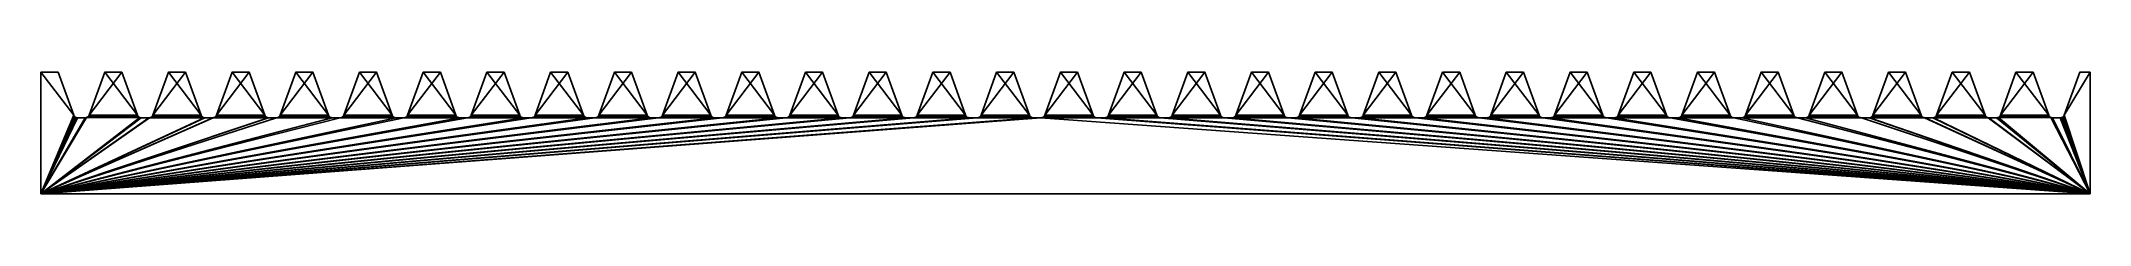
# Model space of a CAD drawing. Extents: x -15.2 to -4.5, y 0 to 0.6.
import ezdxf

# ---------------------------------------------------------------- set-up
doc = ezdxf.new("R2010")
doc.units = 0
doc.layers.add('4_21in_rac', color=253, linetype='CONTINUOUS')

msp = doc.modelspace()

# ---------------------------------------------------------------- meshes
at = {"layer": '4_21in_rac', "color": 253}
mesh = msp.add_polyface(dxfattribs=at)
corners = [(-14.723317, 0.39806, -0.3175), (-15.00164, 0.398355, -0.3175), (-15.24, 0, -0.3175), (-15.00518, 0.397406, -0.3175), (-15.008832, 0.397087, -0.3175), (-15.049479, 0.397087, -0.3175), (-15.052678, 0.397331, -0.3175), (-15.055803, 0.39806, -0.3175), (-15.05878, 0.399255, -0.3175), (-15.061541, 0.40089, -0.3175), (-15.064021, 0.402925, -0.3175), (-15.066163, 0.405314, -0.3175), (-15.067916, 0.408001, -0.3175), (-15.06924, 0.410923, -0.3175), (-15.24, 0.635, -0.3175), (-15.24, 0, 0.3175), (-15.24, 0.635, 0.3175), (-15.06924, 0.410923, 0.3175), (-15.067916, 0.408001, 0.3175), (-15.066163, 0.405314, 0.3175), (-15.064021, 0.402925, 0.3175), (-15.061541, 0.40089, 0.3175), (-15.05878, 0.399255, 0.3175), (-15.055803, 0.39806, 0.3175), (-15.052678, 0.397331, 0.3175), (-15.049479, 0.397087, 0.3175), (-15.008832, 0.397087, 0.3175), (-15.00518, 0.397406, 0.3175), (-15.00164, 0.398355, 0.3175), (-14.723317, 0.39806, 0.3175)]
mesh.append_faces([[corners[k] for k in face] for face in [(0, 1, 2), (2, 3, 4), (2, 4, 5), (2, 5, 6), (2, 6, 7), (2, 7, 8), (2, 8, 9), (2, 9, 10), (2, 10, 11), (2, 11, 12), (2, 12, 13), (2, 13, 14), (1, 3, 2), (15, 16, 17), (15, 17, 18), (15, 18, 19), (15, 19, 20), (15, 20, 21), (15, 21, 22), (15, 22, 23), (15, 23, 24), (15, 24, 25), (15, 25, 26), (15, 26, 27), (15, 27, 28), (15, 28, 29), (14, 15, 2), (25, 5, 4), (25, 4, 26), (28, 3, 1), (27, 4, 3), (4, 27, 26), (28, 27, 3), (5, 25, 24), (24, 7, 6), (23, 22, 8), (23, 8, 7), (24, 23, 7), (5, 24, 6)]], dxfattribs={"color": 253})
mesh = msp.add_polyface(dxfattribs=at)
corners = [(-14.73543, 0.408001, -0.3175), (-14.989071, 0.410923, -0.3175), (-14.99062, 0.407601, -0.3175), (-14.733677, 0.405314, -0.3175), (-14.992723, 0.404598, -0.3175), (-14.731535, 0.402925, -0.3175), (-14.995315, 0.402007, -0.3175), (-14.729055, 0.40089, -0.3175), (-14.998318, 0.399904, -0.3175), (-14.726294, 0.399255, -0.3175), (-15.00164, 0.398355, -0.3175), (-15.06924, 0.410923, -0.3175), (-15.150797, 0.635, -0.3175), (-15.24, 0.635, -0.3175), (-15.24, 0.635, 0.3175), (-15.150797, 0.635, 0.3175), (-15.06924, 0.410923, 0.3175), (-15.00164, 0.398355, 0.3175), (-14.998318, 0.399904, 0.3175), (-14.726294, 0.399255, 0.3175), (-14.995315, 0.402007, 0.3175), (-14.729055, 0.40089, 0.3175), (-14.992723, 0.404598, 0.3175), (-14.731535, 0.402925, 0.3175), (-14.736754, 0.410923, 0.3175), (-14.99062, 0.407601, 0.3175), (-14.989071, 0.410923, 0.3175), (-14.733677, 0.405314, 0.3175), (-14.907514, 0.635, 0.3175), (-14.818311, 0.635, 0.3175), (-15.24, 0, 0.3175), (-14.907514, 0.635, -0.3175), (-15.05878, 0.399255, 0.3175), (-15.061541, 0.40089, -0.3175), (-15.05878, 0.399255, -0.3175), (-15.064021, 0.402925, 0.3175), (-15.066163, 0.405314, -0.3175), (-15.064021, 0.402925, -0.3175), (-15.067916, 0.408001, 0.3175), (-15.067916, 0.408001, -0.3175), (-15.061541, 0.40089, 0.3175), (-15.066163, 0.405314, 0.3175)]
mesh.append_faces([[corners[k] for k in face] for face in [(0, 1, 2), (3, 2, 4), (5, 4, 6), (7, 6, 8), (9, 8, 10), (11, 12, 13), (14, 13, 12), (14, 12, 15), (14, 15, 16), (17, 18, 19), (18, 20, 21), (20, 22, 23), (24, 25, 26), (22, 25, 27), (26, 28, 29), (13, 14, 30), (31, 28, 26), (31, 26, 1), (16, 15, 11), (15, 12, 11), (1, 26, 25), (25, 4, 2), (20, 8, 6), (18, 17, 10), (20, 18, 8), (18, 10, 8), (22, 20, 6), (22, 6, 4), (25, 22, 4), (1, 25, 2), (32, 33, 34), (35, 36, 37), (38, 11, 39), (40, 35, 37), (35, 41, 36), (11, 38, 16), (41, 38, 39), (41, 39, 36), (32, 40, 33), (40, 37, 33)]], dxfattribs={"color": 253})
mesh = msp.add_polyface(dxfattribs=at)
corners = [(-14.907514, 0.635, 0.3175), (-14.907514, 0.635, -0.3175), (-14.818311, 0.635, -0.3175), (-14.818311, 0.635, 0.3175), (-14.396569, 0.40089, -0.3175), (-14.661804, 0.402925, -0.3175), (-14.664284, 0.40089, -0.3175), (-14.726294, 0.399255, -0.3175), (-14.729055, 0.40089, -0.3175), (-14.998318, 0.399904, -0.3175), (-14.731535, 0.402925, -0.3175), (-14.995315, 0.402007, -0.3175), (-14.733677, 0.405314, -0.3175), (-14.992723, 0.404598, -0.3175), (-14.736754, 0.410923, -0.3175), (-14.989071, 0.410923, -0.3175), (-14.73543, 0.408001, -0.3175), (-14.99062, 0.407601, -0.3175), (-14.989071, 0.410923, 0.3175), (-14.736754, 0.410923, 0.3175), (-14.99062, 0.407601, 0.3175), (-14.73543, 0.408001, 0.3175), (-14.733677, 0.405314, 0.3175), (-14.992723, 0.404598, 0.3175), (-14.731535, 0.402925, 0.3175), (-14.995315, 0.402007, 0.3175), (-14.729055, 0.40089, 0.3175), (-14.667045, 0.399255, 0.3175), (-14.664284, 0.40089, 0.3175), (-14.396569, 0.40089, 0.3175), (-14.661804, 0.402925, 0.3175), (-14.399049, 0.402925, 0.3175), (-14.659663, 0.405314, 0.3175), (-14.401191, 0.405314, 0.3175), (-14.575028, 0.635, -0.3175), (-14.575028, 0.635, 0.3175), (-14.656585, 0.410923, 0.3175), (-14.656585, 0.410923, -0.3175), (-14.657909, 0.408001, 0.3175), (-14.659663, 0.405314, -0.3175), (-14.657909, 0.408001, -0.3175), (-14.667045, 0.399255, -0.3175), (-14.726294, 0.399255, 0.3175)]
mesh.append_faces([[corners[k] for k in face] for face in [(0, 1, 2), (0, 2, 3), (4, 5, 6), (7, 8, 9), (8, 10, 11), (10, 12, 13), (14, 1, 15), (12, 16, 17), (14, 2, 1), (16, 14, 15), (18, 3, 19), (20, 19, 21), (20, 21, 22), (23, 22, 24), (25, 24, 26), (27, 28, 29), (28, 30, 31), (30, 32, 33), (34, 35, 36), (34, 36, 37), (37, 36, 38), (38, 39, 40), (30, 6, 5), (30, 28, 6), (28, 41, 6), (32, 30, 5), (32, 5, 39), (38, 32, 39), (37, 38, 40), (19, 3, 14), (3, 2, 14), (24, 12, 10), (21, 14, 16), (26, 24, 10), (24, 22, 12), (14, 21, 19), (22, 21, 16), (22, 16, 12), (42, 26, 8), (26, 10, 8)]], dxfattribs={"color": 253})
mesh = msp.add_polyface(dxfattribs=at)
corners = [(-14.575028, 0.635, 0.3175), (-14.575028, 0.635, -0.3175), (-14.485825, 0.635, -0.3175), (-14.485825, 0.635, 0.3175), (-14.396569, 0.40089, -0.3175), (-14.399049, 0.402925, -0.3175), (-14.661804, 0.402925, -0.3175), (-14.401191, 0.405314, -0.3175), (-14.659663, 0.405314, -0.3175), (-14.656585, 0.410923, -0.3175), (-14.402944, 0.408001, -0.3175), (-14.404268, 0.410923, -0.3175), (-14.657909, 0.408001, -0.3175), (-14.404268, 0.410923, 0.3175), (-14.657909, 0.408001, 0.3175), (-14.656585, 0.410923, 0.3175), (-14.659663, 0.405314, 0.3175), (-14.402944, 0.408001, 0.3175), (-14.401191, 0.405314, 0.3175), (-14.661804, 0.402925, 0.3175), (-14.399049, 0.402925, 0.3175), (-14.331798, 0.40089, 0.3175), (-14.329318, 0.402925, 0.3175), (-14.066563, 0.402925, 0.3175), (-14.327177, 0.405314, 0.3175), (-14.068705, 0.405314, 0.3175), (-14.242542, 0.635, -0.3175), (-14.242542, 0.635, 0.3175), (-14.324099, 0.410923, 0.3175), (-14.324099, 0.410923, -0.3175), (-14.325423, 0.408001, 0.3175), (-14.327177, 0.405314, -0.3175), (-14.325423, 0.408001, -0.3175), (-14.331798, 0.40089, -0.3175), (-14.329318, 0.402925, -0.3175), (-14.396569, 0.40089, 0.3175)]
mesh.append_faces([[corners[k] for k in face] for face in [(0, 1, 2), (0, 2, 3), (4, 5, 6), (5, 7, 8), (9, 10, 11), (11, 2, 1), (7, 10, 12), (11, 1, 9), (10, 9, 12), (7, 12, 8), (5, 8, 6), (13, 14, 15), (16, 14, 17), (15, 0, 3), (15, 3, 13), (14, 13, 17), (16, 17, 18), (19, 18, 20), (21, 22, 23), (22, 24, 25), (26, 27, 28), (26, 28, 29), (29, 28, 30), (30, 31, 32), (22, 33, 34), (22, 21, 33), (24, 22, 34), (24, 34, 31), (30, 24, 31), (29, 30, 32), (13, 3, 11), (3, 2, 11), (20, 7, 5), (17, 11, 10), (35, 20, 5), (20, 18, 7), (11, 17, 13), (18, 17, 10), (18, 10, 7), (35, 5, 4)]], dxfattribs={"color": 253})
mesh = msp.add_polyface(dxfattribs=at)
corners = [(-14.242542, 0.635, 0.3175), (-14.242542, 0.635, -0.3175), (-14.153339, 0.635, -0.3175), (-14.153339, 0.635, 0.3175), (-14.064083, 0.40089, -0.3175), (-14.066563, 0.402925, -0.3175), (-14.329318, 0.402925, -0.3175), (-14.068705, 0.405314, -0.3175), (-14.327177, 0.405314, -0.3175), (-14.324099, 0.410923, -0.3175), (-14.070458, 0.408001, -0.3175), (-14.071782, 0.410923, -0.3175), (-14.325423, 0.408001, -0.3175), (-14.071782, 0.410923, 0.3175), (-14.325423, 0.408001, 0.3175), (-14.324099, 0.410923, 0.3175), (-14.327177, 0.405314, 0.3175), (-14.070458, 0.408001, 0.3175), (-14.068705, 0.405314, 0.3175), (-14.329318, 0.402925, 0.3175), (-14.066563, 0.402925, 0.3175), (-13.999312, 0.40089, 0.3175), (-13.996832, 0.402925, 0.3175), (-13.734077, 0.402925, 0.3175), (-13.994691, 0.405314, 0.3175), (-13.736219, 0.405314, 0.3175), (-13.910056, 0.635, -0.3175), (-13.910056, 0.635, 0.3175), (-13.991613, 0.410923, 0.3175), (-13.991613, 0.410923, -0.3175), (-13.992937, 0.408001, 0.3175), (-13.994691, 0.405314, -0.3175), (-13.992937, 0.408001, -0.3175), (-13.999312, 0.40089, -0.3175), (-13.996832, 0.402925, -0.3175), (-14.064083, 0.40089, 0.3175)]
mesh.append_faces([[corners[k] for k in face] for face in [(0, 1, 2), (0, 2, 3), (4, 5, 6), (5, 7, 8), (9, 10, 11), (11, 2, 1), (7, 10, 12), (11, 1, 9), (10, 9, 12), (7, 12, 8), (5, 8, 6), (13, 14, 15), (16, 14, 17), (15, 0, 3), (15, 3, 13), (14, 13, 17), (16, 17, 18), (19, 18, 20), (21, 22, 23), (22, 24, 25), (26, 27, 28), (26, 28, 29), (29, 28, 30), (30, 31, 32), (22, 33, 34), (22, 21, 33), (24, 22, 34), (24, 34, 31), (30, 24, 31), (29, 30, 32), (13, 3, 11), (3, 2, 11), (20, 7, 5), (17, 11, 10), (35, 20, 5), (20, 18, 7), (11, 17, 13), (18, 17, 10), (18, 10, 7), (35, 5, 4)]], dxfattribs={"color": 253})
mesh = msp.add_polyface(dxfattribs=at)
corners = [(-13.910056, 0.635, 0.3175), (-13.910056, 0.635, -0.3175), (-13.820853, 0.635, -0.3175), (-13.820853, 0.635, 0.3175), (-13.731597, 0.40089, -0.3175), (-13.734077, 0.402925, -0.3175), (-13.996832, 0.402925, -0.3175), (-13.736219, 0.405314, -0.3175), (-13.994691, 0.405314, -0.3175), (-13.991613, 0.410923, -0.3175), (-13.737972, 0.408001, -0.3175), (-13.739296, 0.410923, -0.3175), (-13.992937, 0.408001, -0.3175), (-13.739296, 0.410923, 0.3175), (-13.992937, 0.408001, 0.3175), (-13.991613, 0.410923, 0.3175), (-13.994691, 0.405314, 0.3175), (-13.737972, 0.408001, 0.3175), (-13.736219, 0.405314, 0.3175), (-13.996832, 0.402925, 0.3175), (-13.734077, 0.402925, 0.3175), (-13.999312, 0.40089, 0.3175), (-13.731597, 0.40089, 0.3175), (-13.666826, 0.40089, 0.3175), (-13.664346, 0.402925, 0.3175), (-13.401591, 0.402925, 0.3175), (-13.57757, 0.635, -0.3175), (-13.57757, 0.635, 0.3175), (-13.659127, 0.410923, 0.3175), (-13.659127, 0.410923, -0.3175), (-13.660451, 0.408001, 0.3175), (-13.662205, 0.405314, -0.3175), (-13.660451, 0.408001, -0.3175), (-13.666826, 0.40089, -0.3175), (-13.664346, 0.402925, -0.3175), (-13.662205, 0.405314, 0.3175)]
mesh.append_faces([[corners[k] for k in face] for face in [(0, 1, 2), (0, 2, 3), (4, 5, 6), (5, 7, 8), (9, 10, 11), (11, 2, 1), (7, 10, 12), (11, 1, 9), (10, 9, 12), (7, 12, 8), (5, 8, 6), (13, 14, 15), (16, 14, 17), (15, 0, 3), (15, 3, 13), (14, 13, 17), (16, 17, 18), (19, 18, 20), (21, 20, 22), (23, 24, 25), (26, 27, 28), (26, 28, 29), (29, 28, 30), (30, 31, 32), (24, 33, 34), (24, 23, 33), (35, 24, 34), (35, 34, 31), (30, 35, 31), (29, 30, 32), (13, 3, 11), (3, 2, 11), (20, 7, 5), (17, 11, 10), (22, 20, 5), (20, 18, 7), (11, 17, 13), (18, 17, 10), (18, 10, 7), (22, 5, 4)]], dxfattribs={"color": 253})
mesh = msp.add_polyface(dxfattribs=at)
corners = [(-13.57757, 0.635, 0.3175), (-13.57757, 0.635, -0.3175), (-13.488367, 0.635, -0.3175), (-13.488367, 0.635, 0.3175), (-13.399111, 0.40089, -0.3175), (-13.401591, 0.402925, -0.3175), (-13.664346, 0.402925, -0.3175), (-13.403733, 0.405314, -0.3175), (-13.662205, 0.405314, -0.3175), (-13.659127, 0.410923, -0.3175), (-13.405486, 0.408001, -0.3175), (-13.40681, 0.410923, -0.3175), (-13.660451, 0.408001, -0.3175), (-13.40681, 0.410923, 0.3175), (-13.660451, 0.408001, 0.3175), (-13.659127, 0.410923, 0.3175), (-13.662205, 0.405314, 0.3175), (-13.405486, 0.408001, 0.3175), (-13.664346, 0.402925, 0.3175), (-13.403733, 0.405314, 0.3175), (-13.401591, 0.402925, 0.3175), (-13.666826, 0.40089, 0.3175), (-13.399111, 0.40089, 0.3175), (-13.245084, 0.635, -0.3175), (-13.245084, 0.635, 0.3175), (-13.326641, 0.410923, 0.3175), (-13.326641, 0.410923, -0.3175), (-13.327965, 0.408001, 0.3175), (-13.329719, 0.405314, -0.3175), (-13.327965, 0.408001, -0.3175), (-13.33186, 0.402925, 0.3175), (-13.33434, 0.40089, -0.3175), (-13.33186, 0.402925, -0.3175), (-13.33434, 0.40089, 0.3175), (-13.329719, 0.405314, 0.3175)]
mesh.append_faces([[corners[k] for k in face] for face in [(0, 1, 2), (0, 2, 3), (4, 5, 6), (5, 7, 8), (9, 10, 11), (11, 2, 1), (7, 10, 12), (11, 1, 9), (10, 9, 12), (7, 12, 8), (5, 8, 6), (13, 14, 15), (16, 14, 17), (15, 0, 3), (18, 16, 19), (15, 3, 13), (14, 13, 17), (16, 17, 19), (18, 19, 20), (21, 20, 22), (23, 24, 25), (23, 25, 26), (26, 25, 27), (27, 28, 29), (30, 31, 32), (30, 33, 31), (34, 30, 32), (34, 32, 28), (27, 34, 28), (26, 27, 29), (13, 3, 11), (3, 2, 11), (20, 7, 5), (17, 11, 10), (22, 20, 5), (20, 19, 7), (11, 17, 13), (19, 17, 10), (19, 10, 7), (22, 5, 4)]], dxfattribs={"color": 253})
mesh = msp.add_polyface(dxfattribs=at)
corners = [(-13.245084, 0.635, 0.3175), (-13.245084, 0.635, -0.3175), (-13.155881, 0.635, -0.3175), (-13.155881, 0.635, 0.3175), (-13.066625, 0.40089, -0.3175), (-13.069105, 0.402925, -0.3175), (-13.33186, 0.402925, -0.3175), (-13.071247, 0.405314, -0.3175), (-13.329719, 0.405314, -0.3175), (-13.326641, 0.410923, -0.3175), (-13.073, 0.408001, -0.3175), (-13.074324, 0.410923, -0.3175), (-13.327965, 0.408001, -0.3175), (-13.33434, 0.40089, 0.3175), (-13.33186, 0.402925, 0.3175), (-13.069105, 0.402925, 0.3175), (-13.074324, 0.410923, 0.3175), (-13.327965, 0.408001, 0.3175), (-13.326641, 0.410923, 0.3175), (-13.329719, 0.405314, 0.3175), (-13.073, 0.408001, 0.3175), (-13.071247, 0.405314, 0.3175), (-12.912598, 0.635, -0.3175), (-12.912598, 0.635, 0.3175), (-12.994155, 0.410923, 0.3175), (-12.994155, 0.410923, -0.3175), (-12.995479, 0.408001, 0.3175), (-12.997233, 0.405314, -0.3175), (-12.995479, 0.408001, -0.3175), (-12.999374, 0.402925, 0.3175), (-13.001854, 0.40089, -0.3175), (-12.999374, 0.402925, -0.3175), (-13.001854, 0.40089, 0.3175), (-12.997233, 0.405314, 0.3175), (-13.066625, 0.40089, 0.3175)]
mesh.append_faces([[corners[k] for k in face] for face in [(0, 1, 2), (0, 2, 3), (4, 5, 6), (5, 7, 8), (9, 10, 11), (11, 2, 1), (7, 10, 12), (11, 1, 9), (10, 9, 12), (7, 12, 8), (5, 8, 6), (13, 14, 15), (16, 17, 18), (19, 17, 20), (18, 0, 3), (14, 19, 21), (18, 3, 16), (17, 16, 20), (19, 20, 21), (14, 21, 15), (22, 23, 24), (22, 24, 25), (25, 24, 26), (26, 27, 28), (29, 30, 31), (29, 32, 30), (33, 29, 31), (33, 31, 27), (26, 33, 27), (25, 26, 28), (16, 3, 11), (3, 2, 11), (15, 7, 5), (20, 11, 10), (34, 15, 5), (15, 21, 7), (11, 20, 16), (21, 20, 10), (21, 10, 7), (34, 5, 4)]], dxfattribs={"color": 253})
mesh = msp.add_polyface(dxfattribs=at)
corners = [(-12.912598, 0.635, 0.3175), (-12.912598, 0.635, -0.3175), (-12.823395, 0.635, -0.3175), (-12.823395, 0.635, 0.3175), (-12.734139, 0.40089, -0.3175), (-12.736619, 0.402925, -0.3175), (-12.999374, 0.402925, -0.3175), (-12.738761, 0.405314, -0.3175), (-12.997233, 0.405314, -0.3175), (-12.994155, 0.410923, -0.3175), (-12.740514, 0.408001, -0.3175), (-12.741838, 0.410923, -0.3175), (-12.995479, 0.408001, -0.3175), (-13.001854, 0.40089, 0.3175), (-12.999374, 0.402925, 0.3175), (-12.736619, 0.402925, 0.3175), (-12.741838, 0.410923, 0.3175), (-12.995479, 0.408001, 0.3175), (-12.994155, 0.410923, 0.3175), (-12.997233, 0.405314, 0.3175), (-12.740514, 0.408001, 0.3175), (-12.738761, 0.405314, 0.3175), (-12.580112, 0.635, -0.3175), (-12.580112, 0.635, 0.3175), (-12.661669, 0.410923, 0.3175), (-12.661669, 0.410923, -0.3175), (-12.662993, 0.408001, 0.3175), (-12.664747, 0.405314, -0.3175), (-12.662993, 0.408001, -0.3175), (-12.666888, 0.402925, 0.3175), (-12.669368, 0.40089, -0.3175), (-12.666888, 0.402925, -0.3175), (-12.669368, 0.40089, 0.3175), (-12.664747, 0.405314, 0.3175), (-12.734139, 0.40089, 0.3175)]
mesh.append_faces([[corners[k] for k in face] for face in [(0, 1, 2), (0, 2, 3), (4, 5, 6), (5, 7, 8), (9, 10, 11), (11, 2, 1), (7, 10, 12), (11, 1, 9), (10, 9, 12), (7, 12, 8), (5, 8, 6), (13, 14, 15), (16, 17, 18), (19, 17, 20), (18, 0, 3), (14, 19, 21), (18, 3, 16), (17, 16, 20), (19, 20, 21), (14, 21, 15), (22, 23, 24), (22, 24, 25), (25, 24, 26), (26, 27, 28), (29, 30, 31), (29, 32, 30), (33, 29, 31), (33, 31, 27), (26, 33, 27), (25, 26, 28), (16, 3, 11), (3, 2, 11), (15, 7, 5), (20, 11, 10), (34, 15, 5), (15, 21, 7), (11, 20, 16), (21, 20, 10), (21, 10, 7), (34, 5, 4)]], dxfattribs={"color": 253})
mesh = msp.add_polyface(dxfattribs=at)
corners = [(-12.580112, 0.635, 0.3175), (-12.580112, 0.635, -0.3175), (-12.490909, 0.635, -0.3175), (-12.490909, 0.635, 0.3175), (-12.401653, 0.40089, -0.3175), (-12.404133, 0.402925, -0.3175), (-12.666888, 0.402925, -0.3175), (-12.406275, 0.405314, -0.3175), (-12.664747, 0.405314, -0.3175), (-12.661669, 0.410923, -0.3175), (-12.408028, 0.408001, -0.3175), (-12.409352, 0.410923, -0.3175), (-12.662993, 0.408001, -0.3175), (-12.669368, 0.40089, -0.3175), (-12.669368, 0.40089, 0.3175), (-12.666888, 0.402925, 0.3175), (-12.403109, 0.402007, 0.3175), (-12.409352, 0.410923, 0.3175), (-12.662993, 0.408001, 0.3175), (-12.661669, 0.410923, 0.3175), (-12.664747, 0.405314, 0.3175), (-12.407803, 0.407601, 0.3175), (-12.4057, 0.404598, 0.3175), (-12.247626, 0.635, -0.3175), (-12.247626, 0.635, 0.3175), (-12.329183, 0.410923, 0.3175), (-12.329183, 0.410923, -0.3175), (-12.330507, 0.408001, 0.3175), (-12.332261, 0.405314, -0.3175), (-12.330507, 0.408001, -0.3175), (-12.334402, 0.402925, 0.3175), (-12.336882, 0.40089, -0.3175), (-12.334402, 0.402925, -0.3175), (-12.336882, 0.40089, 0.3175), (-12.332261, 0.405314, 0.3175)]
mesh.append_faces([[corners[k] for k in face] for face in [(0, 1, 2), (0, 2, 3), (4, 5, 6), (5, 7, 8), (9, 10, 11), (11, 2, 1), (7, 10, 12), (11, 1, 9), (10, 9, 12), (7, 12, 8), (5, 8, 6), (4, 6, 13), (14, 15, 16), (17, 18, 19), (20, 18, 21), (19, 0, 3), (15, 20, 22), (19, 3, 17), (18, 17, 21), (20, 21, 22), (15, 22, 16), (23, 24, 25), (23, 25, 26), (26, 25, 27), (27, 28, 29), (30, 31, 32), (30, 33, 31), (34, 30, 32), (34, 32, 28), (27, 34, 28), (26, 27, 29), (17, 3, 11), (3, 2, 11), (16, 5, 4), (21, 10, 7), (17, 11, 10), (16, 22, 5), (10, 21, 17), (22, 21, 7), (22, 7, 5)]], dxfattribs={"color": 253})
mesh = msp.add_polyface(dxfattribs=at)
corners = [(-12.247626, 0.635, 0.3175), (-12.247626, 0.635, -0.3175), (-12.158423, 0.635, -0.3175), (-12.158423, 0.635, 0.3175), (-12.069167, 0.40089, -0.3175), (-12.071647, 0.402925, -0.3175), (-12.334402, 0.402925, -0.3175), (-12.073789, 0.405314, -0.3175), (-12.332261, 0.405314, -0.3175), (-12.329183, 0.410923, -0.3175), (-12.075542, 0.408001, -0.3175), (-12.076866, 0.410923, -0.3175), (-12.330507, 0.408001, -0.3175), (-12.336882, 0.40089, -0.3175), (-12.336882, 0.40089, 0.3175), (-12.334402, 0.402925, 0.3175), (-12.070623, 0.402007, 0.3175), (-12.076866, 0.410923, 0.3175), (-12.330507, 0.408001, 0.3175), (-12.329183, 0.410923, 0.3175), (-12.332261, 0.405314, 0.3175), (-12.075317, 0.407601, 0.3175), (-12.073214, 0.404598, 0.3175), (-11.91514, 0.635, -0.3175), (-11.91514, 0.635, 0.3175), (-11.996697, 0.410923, 0.3175), (-11.996697, 0.410923, -0.3175), (-11.998021, 0.408001, 0.3175), (-11.999775, 0.405314, -0.3175), (-11.998021, 0.408001, -0.3175), (-12.001916, 0.402925, 0.3175), (-12.004396, 0.40089, -0.3175), (-12.001916, 0.402925, -0.3175), (-12.004396, 0.40089, 0.3175), (-11.999775, 0.405314, 0.3175)]
mesh.append_faces([[corners[k] for k in face] for face in [(0, 1, 2), (0, 2, 3), (4, 5, 6), (5, 7, 8), (9, 10, 11), (11, 2, 1), (7, 10, 12), (11, 1, 9), (10, 9, 12), (7, 12, 8), (5, 8, 6), (4, 6, 13), (14, 15, 16), (17, 18, 19), (20, 18, 21), (19, 0, 3), (15, 20, 22), (19, 3, 17), (18, 17, 21), (20, 21, 22), (15, 22, 16), (23, 24, 25), (23, 25, 26), (26, 25, 27), (27, 28, 29), (30, 31, 32), (30, 33, 31), (34, 30, 32), (34, 32, 28), (27, 34, 28), (26, 27, 29), (17, 3, 11), (3, 2, 11), (16, 5, 4), (21, 10, 7), (17, 11, 10), (16, 22, 5), (10, 21, 17), (22, 21, 7), (22, 7, 5)]], dxfattribs={"color": 253})
mesh = msp.add_polyface(dxfattribs=at)
corners = [(-11.91514, 0.635, 0.3175), (-11.91514, 0.635, -0.3175), (-11.825937, 0.635, -0.3175), (-11.825937, 0.635, 0.3175), (-11.736681, 0.40089, -0.3175), (-11.739161, 0.402925, -0.3175), (-12.001916, 0.402925, -0.3175), (-11.996697, 0.410923, -0.3175), (-11.743056, 0.408001, -0.3175), (-11.74438, 0.410923, -0.3175), (-11.741303, 0.405314, -0.3175), (-11.998021, 0.408001, -0.3175), (-11.999775, 0.405314, -0.3175), (-12.004396, 0.40089, 0.3175), (-12.001916, 0.402925, 0.3175), (-11.739161, 0.402925, 0.3175), (-11.74438, 0.410923, 0.3175), (-11.998021, 0.408001, 0.3175), (-11.996697, 0.410923, 0.3175), (-11.999775, 0.405314, 0.3175), (-11.743056, 0.408001, 0.3175), (-11.741303, 0.405314, 0.3175), (-11.582654, 0.635, -0.3175), (-11.582654, 0.635, 0.3175), (-11.664211, 0.410923, 0.3175), (-11.664211, 0.410923, -0.3175), (-11.665535, 0.408001, 0.3175), (-11.667289, 0.405314, -0.3175), (-11.665535, 0.408001, -0.3175), (-11.66943, 0.402925, 0.3175), (-11.67191, 0.40089, -0.3175), (-11.66943, 0.402925, -0.3175), (-11.67191, 0.40089, 0.3175), (-11.667289, 0.405314, 0.3175), (-11.736681, 0.40089, 0.3175)]
mesh.append_faces([[corners[k] for k in face] for face in [(0, 1, 2), (0, 2, 3), (4, 5, 6), (7, 8, 9), (10, 8, 11), (9, 2, 1), (5, 10, 12), (9, 1, 7), (8, 7, 11), (10, 11, 12), (5, 12, 6), (13, 14, 15), (16, 17, 18), (19, 17, 20), (18, 0, 3), (14, 19, 21), (18, 3, 16), (17, 16, 20), (19, 20, 21), (14, 21, 15), (22, 23, 24), (22, 24, 25), (25, 24, 26), (26, 27, 28), (29, 30, 31), (29, 32, 30), (33, 29, 31), (33, 31, 27), (26, 33, 27), (25, 26, 28), (16, 3, 9), (3, 2, 9), (15, 10, 5), (20, 9, 8), (34, 15, 5), (15, 21, 10), (9, 20, 16), (21, 20, 8), (21, 8, 10), (34, 5, 4)]], dxfattribs={"color": 253})
mesh = msp.add_polyface(dxfattribs=at)
corners = [(-11.582654, 0.635, 0.3175), (-11.582654, 0.635, -0.3175), (-11.493451, 0.635, -0.3175), (-11.493451, 0.635, 0.3175), (-11.392133, 0.397087, -0.3175), (-11.395332, 0.397331, -0.3175), (-11.680773, 0.397331, -0.3175), (-11.398457, 0.39806, -0.3175), (-11.677648, 0.39806, -0.3175), (-11.401434, 0.399255, -0.3175), (-11.674671, 0.399255, -0.3175), (-11.404195, 0.40089, -0.3175), (-11.67191, 0.40089, -0.3175), (-11.406675, 0.402925, -0.3175), (-11.66943, 0.402925, -0.3175), (-11.664211, 0.410923, -0.3175), (-11.41057, 0.408001, -0.3175), (-11.411894, 0.410923, -0.3175), (-11.408817, 0.405314, -0.3175), (-11.665535, 0.408001, -0.3175), (-11.667289, 0.405314, -0.3175), (-11.680773, 0.397331, 0.3175), (-11.677648, 0.39806, 0.3175), (-11.398457, 0.39806, 0.3175), (-11.674671, 0.399255, 0.3175), (-11.401434, 0.399255, 0.3175), (-11.67191, 0.40089, 0.3175), (-11.404195, 0.40089, 0.3175), (-11.66943, 0.402925, 0.3175), (-11.406675, 0.402925, 0.3175), (-11.411894, 0.410923, 0.3175), (-11.665535, 0.408001, 0.3175), (-11.664211, 0.410923, 0.3175), (-11.667289, 0.405314, 0.3175), (-11.41057, 0.408001, 0.3175), (-11.408817, 0.405314, 0.3175), (-11.395332, 0.397331, 0.3175), (-11.683972, 0.397087, 0.3175), (-11.392133, 0.397087, 0.3175)]
mesh.append_faces([[corners[k] for k in face] for face in [(0, 1, 2), (0, 2, 3), (4, 5, 6), (5, 7, 8), (7, 9, 10), (9, 11, 12), (11, 13, 14), (15, 16, 17), (18, 16, 19), (17, 2, 1), (13, 18, 20), (17, 1, 15), (16, 15, 19), (18, 19, 20), (13, 20, 14), (11, 14, 12), (9, 12, 10), (7, 10, 8), (5, 8, 6), (21, 22, 23), (22, 24, 25), (24, 26, 27), (26, 28, 29), (30, 31, 32), (33, 31, 34), (32, 0, 3), (28, 33, 35), (32, 3, 30), (31, 30, 34), (33, 34, 35), (28, 35, 29), (26, 29, 27), (24, 27, 25), (22, 25, 23), (21, 23, 36), (37, 36, 38), (30, 3, 17), (3, 2, 17), (34, 17, 16), (17, 34, 30)]], dxfattribs={"color": 253})
mesh = msp.add_polyface(dxfattribs=at)
corners = [(-11.065971, 0.39806, -0.3175), (-11.342185, 0.399255, -0.3175), (-11.345162, 0.39806, -0.3175), (-11.062846, 0.397331, -0.3175), (-11.348287, 0.397331, -0.3175), (-11.059647, 0.397087, -0.3175), (-11.351486, 0.397087, -0.3175), (-11.351486, 0.397087, 0.3175), (-11.348287, 0.397331, 0.3175), (-11.062846, 0.397331, 0.3175), (-11.345162, 0.39806, 0.3175), (-11.065971, 0.39806, 0.3175), (-11.342185, 0.399255, 0.3175), (-11.068948, 0.399255, 0.3175), (-11.250168, 0.635, -0.3175), (-11.250168, 0.635, 0.3175), (-11.331725, 0.410923, 0.3175), (-11.331725, 0.410923, -0.3175), (-11.333049, 0.408001, 0.3175), (-11.334803, 0.405314, -0.3175), (-11.333049, 0.408001, -0.3175), (-11.336944, 0.402925, 0.3175), (-11.339424, 0.40089, -0.3175), (-11.336944, 0.402925, -0.3175), (-11.339424, 0.40089, 0.3175), (-11.334803, 0.405314, 0.3175), (-11.392133, 0.397087, 0.3175), (-11.392133, 0.397087, -0.3175), (-11.395332, 0.397331, 0.3175), (-11.398457, 0.39806, -0.3175), (-11.395332, 0.397331, -0.3175), (-11.401434, 0.399255, 0.3175), (-11.404195, 0.40089, -0.3175), (-11.401434, 0.399255, -0.3175), (-11.406675, 0.402925, 0.3175), (-11.408817, 0.405314, -0.3175), (-11.406675, 0.402925, -0.3175), (-11.404195, 0.40089, 0.3175), (-11.408817, 0.405314, 0.3175), (-11.41057, 0.408001, 0.3175), (-11.41057, 0.408001, -0.3175), (-11.398457, 0.39806, 0.3175)]
mesh.append_faces([[corners[k] for k in face] for face in [(0, 1, 2), (3, 2, 4), (5, 4, 6), (7, 8, 9), (8, 10, 11), (10, 12, 13), (14, 15, 16), (14, 16, 17), (17, 16, 18), (18, 19, 20), (21, 22, 23), (12, 2, 1), (8, 6, 4), (24, 12, 1), (12, 10, 2), (6, 8, 7), (10, 8, 4), (10, 4, 2), (21, 24, 22), (24, 1, 22), (25, 21, 23), (25, 23, 19), (18, 25, 19), (17, 18, 20), (26, 27, 6), (26, 6, 7), (27, 26, 28), (28, 29, 30), (31, 32, 33), (34, 35, 36), (37, 34, 36), (34, 38, 35), (38, 39, 40), (38, 40, 35), (31, 37, 32), (37, 36, 32), (41, 31, 33), (41, 33, 29), (28, 41, 29), (27, 28, 30)]], dxfattribs={"color": 253})
mesh = msp.add_polyface(dxfattribs=at)
corners = [(-11.250168, 0.635, 0.3175), (-11.250168, 0.635, -0.3175), (-11.160965, 0.635, -0.3175), (-11.160965, 0.635, 0.3175), (-11.059647, 0.397087, -0.3175), (-11.062846, 0.397331, -0.3175), (-11.348287, 0.397331, -0.3175), (-11.065971, 0.39806, -0.3175), (-11.345162, 0.39806, -0.3175), (-11.068948, 0.399255, -0.3175), (-11.342185, 0.399255, -0.3175), (-11.071709, 0.40089, -0.3175), (-11.339424, 0.40089, -0.3175), (-11.074189, 0.402925, -0.3175), (-11.336944, 0.402925, -0.3175), (-11.331725, 0.410923, -0.3175), (-11.078084, 0.408001, -0.3175), (-11.079408, 0.410923, -0.3175), (-11.076331, 0.405314, -0.3175), (-11.333049, 0.408001, -0.3175), (-11.334803, 0.405314, -0.3175), (-11.342185, 0.399255, 0.3175), (-11.339424, 0.40089, 0.3175), (-11.071709, 0.40089, 0.3175), (-11.336944, 0.402925, 0.3175), (-11.074189, 0.402925, 0.3175), (-11.079408, 0.410923, 0.3175), (-11.333049, 0.408001, 0.3175), (-11.331725, 0.410923, 0.3175), (-11.334803, 0.405314, 0.3175), (-11.078084, 0.408001, 0.3175), (-11.076331, 0.405314, 0.3175), (-11.068948, 0.399255, 0.3175), (-11.345162, 0.39806, 0.3175), (-11.065971, 0.39806, 0.3175), (-11.348287, 0.397331, 0.3175), (-11.062846, 0.397331, 0.3175), (-11.351486, 0.397087, 0.3175), (-11.059647, 0.397087, 0.3175)]
mesh.append_faces([[corners[k] for k in face] for face in [(0, 1, 2), (0, 2, 3), (4, 5, 6), (5, 7, 8), (7, 9, 10), (9, 11, 12), (11, 13, 14), (15, 16, 17), (18, 16, 19), (17, 2, 1), (13, 18, 20), (17, 1, 15), (16, 15, 19), (18, 19, 20), (13, 20, 14), (11, 14, 12), (9, 12, 10), (21, 22, 23), (22, 24, 25), (26, 27, 28), (29, 27, 30), (28, 0, 3), (24, 29, 31), (28, 3, 26), (27, 26, 30), (29, 30, 31), (24, 31, 25), (22, 25, 23), (21, 23, 32), (33, 32, 34), (35, 34, 36), (37, 36, 38), (26, 3, 17), (3, 2, 17), (25, 18, 13), (30, 17, 16), (25, 31, 18), (17, 30, 26), (31, 30, 16), (31, 16, 18)]], dxfattribs={"color": 253})
mesh = msp.add_polyface(dxfattribs=at)
corners = [(-10.736462, 0.399255, -0.3175), (-11.006938, 0.40089, -0.3175), (-11.009699, 0.399255, -0.3175), (-10.733485, 0.39806, -0.3175), (-11.012676, 0.39806, -0.3175), (-10.73036, 0.397331, -0.3175), (-11.015801, 0.397331, -0.3175), (-10.727161, 0.397087, -0.3175), (-11.019, 0.397087, -0.3175), (-11.019, 0.397087, 0.3175), (-11.015801, 0.397331, 0.3175), (-10.73036, 0.397331, 0.3175), (-11.012676, 0.39806, 0.3175), (-10.733485, 0.39806, 0.3175), (-11.009699, 0.399255, 0.3175), (-10.736462, 0.399255, 0.3175), (-11.006938, 0.40089, 0.3175), (-10.739223, 0.40089, 0.3175), (-11.004458, 0.402925, 0.3175), (-10.741703, 0.402925, 0.3175), (-11.002317, 0.405314, 0.3175), (-10.743845, 0.405314, 0.3175), (-10.917682, 0.635, -0.3175), (-10.917682, 0.635, 0.3175), (-10.999239, 0.410923, 0.3175), (-10.999239, 0.410923, -0.3175), (-11.000563, 0.408001, 0.3175), (-11.002317, 0.405314, -0.3175), (-11.000563, 0.408001, -0.3175), (-11.004458, 0.402925, -0.3175), (-11.059647, 0.397087, 0.3175), (-11.059647, 0.397087, -0.3175), (-11.062846, 0.397331, 0.3175), (-11.065971, 0.39806, -0.3175), (-11.062846, 0.397331, -0.3175), (-11.068948, 0.399255, 0.3175), (-11.071709, 0.40089, -0.3175), (-11.068948, 0.399255, -0.3175), (-11.071709, 0.40089, 0.3175), (-11.074189, 0.402925, 0.3175), (-11.074189, 0.402925, -0.3175), (-11.065971, 0.39806, 0.3175)]
mesh.append_faces([[corners[k] for k in face] for face in [(0, 1, 2), (3, 2, 4), (5, 4, 6), (7, 6, 8), (9, 10, 11), (10, 12, 13), (12, 14, 15), (14, 16, 17), (16, 18, 19), (18, 20, 21), (22, 23, 24), (22, 24, 25), (25, 24, 26), (26, 27, 28), (18, 1, 29), (14, 4, 2), (10, 8, 6), (16, 14, 2), (14, 12, 4), (8, 10, 9), (12, 10, 6), (12, 6, 4), (18, 16, 1), (16, 2, 1), (20, 18, 29), (20, 29, 27), (26, 20, 27), (25, 26, 28), (30, 31, 8), (30, 8, 9), (31, 30, 32), (32, 33, 34), (35, 36, 37), (38, 39, 40), (35, 38, 36), (38, 40, 36), (41, 35, 37), (41, 37, 33), (32, 41, 33), (31, 32, 34)]], dxfattribs={"color": 253})
mesh = msp.add_polyface(dxfattribs=at)
corners = [(-10.917682, 0.635, 0.3175), (-10.917682, 0.635, -0.3175), (-10.828479, 0.635, -0.3175), (-10.828479, 0.635, 0.3175), (-10.727161, 0.397087, -0.3175), (-10.73036, 0.397331, -0.3175), (-11.015801, 0.397331, -0.3175), (-10.733485, 0.39806, -0.3175), (-11.012676, 0.39806, -0.3175), (-10.736462, 0.399255, -0.3175), (-11.009699, 0.399255, -0.3175), (-10.739223, 0.40089, -0.3175), (-11.006938, 0.40089, -0.3175), (-10.741703, 0.402925, -0.3175), (-11.004458, 0.402925, -0.3175), (-10.999239, 0.410923, -0.3175), (-10.745598, 0.408001, -0.3175), (-10.746922, 0.410923, -0.3175), (-10.743845, 0.405314, -0.3175), (-11.000563, 0.408001, -0.3175), (-11.002317, 0.405314, -0.3175), (-10.746922, 0.410923, 0.3175), (-11.000563, 0.408001, 0.3175), (-10.999239, 0.410923, 0.3175), (-11.002317, 0.405314, 0.3175), (-10.745598, 0.408001, 0.3175), (-10.743845, 0.405314, 0.3175), (-11.004458, 0.402925, 0.3175), (-10.741703, 0.402925, 0.3175), (-11.006938, 0.40089, 0.3175), (-10.739223, 0.40089, 0.3175), (-11.009699, 0.399255, 0.3175), (-10.736462, 0.399255, 0.3175), (-11.012676, 0.39806, 0.3175), (-10.733485, 0.39806, 0.3175), (-11.015801, 0.397331, 0.3175), (-10.73036, 0.397331, 0.3175), (-11.019, 0.397087, 0.3175), (-10.727161, 0.397087, 0.3175)]
mesh.append_faces([[corners[k] for k in face] for face in [(0, 1, 2), (0, 2, 3), (4, 5, 6), (5, 7, 8), (7, 9, 10), (9, 11, 12), (11, 13, 14), (15, 16, 17), (18, 16, 19), (17, 2, 1), (13, 18, 20), (17, 1, 15), (16, 15, 19), (18, 19, 20), (13, 20, 14), (11, 14, 12), (21, 22, 23), (24, 22, 25), (23, 0, 3), (23, 3, 21), (22, 21, 25), (24, 25, 26), (27, 26, 28), (29, 28, 30), (31, 30, 32), (33, 32, 34), (35, 34, 36), (37, 36, 38), (21, 3, 17), (3, 2, 17), (32, 11, 9), (28, 18, 13), (25, 17, 16), (30, 28, 13), (28, 26, 18), (17, 25, 21), (26, 25, 16), (26, 16, 18), (32, 30, 11), (30, 13, 11)]], dxfattribs={"color": 253})
mesh = msp.add_polyface(dxfattribs=at)
corners = [(-10.411359, 0.405314, -0.3175), (-10.668077, 0.408001, -0.3175), (-10.669831, 0.405314, -0.3175), (-10.409217, 0.402925, -0.3175), (-10.671972, 0.402925, -0.3175), (-10.406737, 0.40089, -0.3175), (-10.674452, 0.40089, -0.3175), (-10.403976, 0.399255, -0.3175), (-10.677213, 0.399255, -0.3175), (-10.400999, 0.39806, -0.3175), (-10.68019, 0.39806, -0.3175), (-10.397874, 0.397331, -0.3175), (-10.683315, 0.397331, -0.3175), (-10.394675, 0.397087, -0.3175), (-10.686514, 0.397087, -0.3175), (-10.686514, 0.397087, 0.3175), (-10.683315, 0.397331, 0.3175), (-10.397874, 0.397331, 0.3175), (-10.68019, 0.39806, 0.3175), (-10.400999, 0.39806, 0.3175), (-10.677213, 0.399255, 0.3175), (-10.403976, 0.399255, 0.3175), (-10.674452, 0.40089, 0.3175), (-10.406737, 0.40089, 0.3175), (-10.671972, 0.402925, 0.3175), (-10.409217, 0.402925, 0.3175), (-10.669831, 0.405314, 0.3175), (-10.668077, 0.408001, 0.3175), (-10.413112, 0.408001, 0.3175), (-10.411359, 0.405314, 0.3175), (-10.585196, 0.635, -0.3175), (-10.585196, 0.635, 0.3175), (-10.666753, 0.410923, 0.3175), (-10.666753, 0.410923, -0.3175), (-10.727161, 0.397087, 0.3175), (-10.727161, 0.397087, -0.3175), (-10.73036, 0.397331, 0.3175), (-10.733485, 0.39806, -0.3175), (-10.73036, 0.397331, -0.3175), (-10.733485, 0.39806, 0.3175), (-10.736462, 0.399255, 0.3175), (-10.736462, 0.399255, -0.3175)]
mesh.append_faces([[corners[k] for k in face] for face in [(0, 1, 2), (3, 2, 4), (5, 4, 6), (7, 6, 8), (9, 8, 10), (11, 10, 12), (13, 12, 14), (15, 16, 17), (16, 18, 19), (18, 20, 21), (20, 22, 23), (22, 24, 25), (26, 27, 28), (24, 26, 29), (30, 31, 32), (30, 32, 33), (33, 32, 27), (27, 2, 1), (24, 6, 4), (20, 10, 8), (16, 14, 12), (22, 20, 8), (20, 18, 10), (14, 16, 15), (18, 16, 12), (18, 12, 10), (24, 22, 6), (22, 8, 6), (26, 24, 4), (26, 4, 2), (27, 26, 2), (33, 27, 1), (34, 35, 14), (34, 14, 15), (35, 34, 36), (36, 37, 38), (39, 40, 41), (39, 41, 37), (36, 39, 37), (35, 36, 38)]], dxfattribs={"color": 253})
mesh = msp.add_polyface(dxfattribs=at)
corners = [(-10.585196, 0.635, 0.3175), (-10.585196, 0.635, -0.3175), (-10.495993, 0.635, -0.3175), (-10.495993, 0.635, 0.3175), (-10.394675, 0.397087, -0.3175), (-10.397874, 0.397331, -0.3175), (-10.683315, 0.397331, -0.3175), (-10.400999, 0.39806, -0.3175), (-10.68019, 0.39806, -0.3175), (-10.403976, 0.399255, -0.3175), (-10.677213, 0.399255, -0.3175), (-10.406737, 0.40089, -0.3175), (-10.674452, 0.40089, -0.3175), (-10.409217, 0.402925, -0.3175), (-10.671972, 0.402925, -0.3175), (-10.666753, 0.410923, -0.3175), (-10.413112, 0.408001, -0.3175), (-10.414436, 0.410923, -0.3175), (-10.411359, 0.405314, -0.3175), (-10.668077, 0.408001, -0.3175), (-10.669831, 0.405314, -0.3175), (-10.414436, 0.410923, 0.3175), (-10.668077, 0.408001, 0.3175), (-10.666753, 0.410923, 0.3175), (-10.413112, 0.408001, 0.3175), (-10.669831, 0.405314, 0.3175), (-10.411359, 0.405314, 0.3175), (-10.671972, 0.402925, 0.3175), (-10.409217, 0.402925, 0.3175), (-10.674452, 0.40089, 0.3175), (-10.406737, 0.40089, 0.3175), (-10.677213, 0.399255, 0.3175), (-10.403976, 0.399255, 0.3175), (-10.68019, 0.39806, 0.3175), (-10.400999, 0.39806, 0.3175), (-10.683315, 0.397331, 0.3175), (-10.397874, 0.397331, 0.3175), (-10.686514, 0.397087, 0.3175), (-10.394675, 0.397087, 0.3175)]
mesh.append_faces([[corners[k] for k in face] for face in [(0, 1, 2), (0, 2, 3), (4, 5, 6), (5, 7, 8), (7, 9, 10), (9, 11, 12), (11, 13, 14), (15, 16, 17), (18, 16, 19), (17, 2, 1), (13, 18, 20), (17, 1, 15), (16, 15, 19), (21, 22, 23), (23, 0, 3), (23, 3, 21), (22, 21, 24), (25, 24, 26), (27, 26, 28), (29, 28, 30), (31, 30, 32), (33, 32, 34), (35, 34, 36), (37, 36, 38), (21, 3, 17), (3, 2, 17), (36, 7, 5), (32, 11, 9), (28, 18, 13), (24, 17, 16), (30, 28, 13), (28, 26, 18), (17, 24, 21), (26, 24, 16), (26, 16, 18), (32, 30, 11), (30, 13, 11), (34, 32, 9), (34, 9, 7), (36, 34, 7)]], dxfattribs={"color": 253})
mesh = msp.add_polyface(dxfattribs=at)
corners = [(-10.25271, 0.635, 0.3175), (-10.25271, 0.635, -0.3175), (-10.163507, 0.635, -0.3175), (-10.080626, 0.408001, -0.3175), (-10.334267, 0.410923, -0.3175), (-10.335591, 0.408001, -0.3175), (-10.078873, 0.405314, -0.3175), (-10.337345, 0.405314, -0.3175), (-10.076731, 0.402925, -0.3175), (-10.339486, 0.402925, -0.3175), (-10.074251, 0.40089, -0.3175), (-10.341966, 0.40089, -0.3175), (-10.07149, 0.399255, -0.3175), (-10.344727, 0.399255, -0.3175), (-10.068513, 0.39806, -0.3175), (-10.347704, 0.39806, -0.3175), (-10.065388, 0.397331, -0.3175), (-10.350829, 0.397331, -0.3175), (-10.062189, 0.397087, -0.3175), (-10.354028, 0.397087, -0.3175), (-10.354028, 0.397087, 0.3175), (-10.350829, 0.397331, 0.3175), (-10.062189, 0.397087, 0.3175), (-10.347704, 0.39806, 0.3175), (-10.065841, 0.397406, 0.3175), (-10.344727, 0.399255, 0.3175), (-10.069382, 0.398355, 0.3175), (-10.341966, 0.40089, 0.3175), (-10.072704, 0.399904, 0.3175), (-10.339486, 0.402925, 0.3175), (-10.075707, 0.402007, 0.3175), (-10.08195, 0.410923, 0.3175), (-10.335591, 0.408001, 0.3175), (-10.334267, 0.410923, 0.3175), (-10.337345, 0.405314, 0.3175), (-10.080401, 0.407601, 0.3175), (-10.163507, 0.635, 0.3175), (-10.078298, 0.404598, 0.3175), (-10.394675, 0.397087, 0.3175), (-10.394675, 0.397087, -0.3175), (-10.397874, 0.397331, 0.3175), (-10.397874, 0.397331, -0.3175)]
mesh.append_faces([[corners[k] for k in face] for face in [(0, 1, 2), (3, 4, 5), (6, 5, 7), (8, 7, 9), (10, 9, 11), (12, 11, 13), (14, 13, 15), (16, 15, 17), (18, 17, 19), (20, 21, 22), (21, 23, 24), (23, 25, 26), (25, 27, 28), (27, 29, 30), (31, 32, 33), (34, 32, 35), (33, 0, 36), (29, 34, 37), (1, 0, 33), (1, 33, 4), (4, 33, 32), (32, 7, 5), (29, 11, 9), (25, 15, 13), (21, 19, 17), (27, 25, 13), (25, 23, 15), (19, 21, 20), (23, 21, 17), (23, 17, 15), (29, 27, 11), (27, 13, 11), (34, 29, 9), (34, 9, 7), (32, 34, 7), (4, 32, 5), (38, 39, 19), (38, 19, 20), (39, 38, 40), (39, 40, 41)]], dxfattribs={"color": 253})
mesh = msp.add_polyface(dxfattribs=at)
corners = [(-9.920224, 0.635, 0.3175), (-9.920224, 0.635, -0.3175), (-9.831021, 0.635, -0.3175), (-9.831021, 0.635, 0.3175), (-10.25271, 0.635, 0.3175), (-10.163507, 0.635, -0.3175), (-10.163507, 0.635, 0.3175), (-9.749464, 0.410923, -0.3175), (-10.001781, 0.410923, -0.3175), (-9.74814, 0.408001, -0.3175), (-10.003105, 0.408001, -0.3175), (-9.746387, 0.405314, -0.3175), (-10.004859, 0.405314, -0.3175), (-9.744245, 0.402925, -0.3175), (-10.007, 0.402925, -0.3175), (-10.334267, 0.410923, -0.3175), (-10.080626, 0.408001, -0.3175), (-10.08195, 0.410923, -0.3175), (-10.078873, 0.405314, -0.3175), (-10.335591, 0.408001, -0.3175), (-10.25271, 0.635, -0.3175), (-10.076731, 0.402925, -0.3175), (-10.337345, 0.405314, -0.3175), (-10.334267, 0.410923, 0.3175), (-10.08195, 0.410923, 0.3175), (-10.335591, 0.408001, 0.3175), (-10.080401, 0.407601, 0.3175), (-10.337345, 0.405314, 0.3175), (-10.078298, 0.404598, 0.3175), (-10.339486, 0.402925, 0.3175), (-10.075707, 0.402007, 0.3175), (-10.00948, 0.40089, 0.3175), (-10.007, 0.402925, 0.3175), (-9.744245, 0.402925, 0.3175), (-9.749464, 0.410923, 0.3175), (-10.003105, 0.408001, 0.3175), (-10.001781, 0.410923, 0.3175), (-10.004859, 0.405314, 0.3175), (-9.74814, 0.408001, 0.3175), (-9.746387, 0.405314, 0.3175), (-10.00948, 0.40089, -0.3175)]
mesh.append_faces([[corners[k] for k in face] for face in [(0, 1, 2), (0, 2, 3), (4, 5, 6), (7, 2, 1), (7, 1, 8), (9, 8, 10), (11, 10, 12), (13, 12, 14), (15, 16, 17), (18, 16, 19), (17, 5, 20), (21, 18, 22), (17, 20, 15), (23, 6, 24), (25, 24, 26), (27, 26, 28), (29, 28, 30), (31, 32, 33), (34, 35, 36), (37, 35, 38), (36, 0, 3), (32, 37, 39), (36, 3, 34), (1, 0, 36), (1, 36, 8), (8, 36, 35), (35, 12, 10), (32, 40, 14), (37, 32, 14), (37, 14, 12), (35, 37, 12), (8, 35, 10), (24, 6, 17), (6, 5, 17), (26, 16, 18), (24, 17, 16), (30, 28, 21), (16, 26, 24), (28, 26, 18), (28, 18, 21)]], dxfattribs={"color": 253})
mesh = msp.add_polyface(dxfattribs=at)
corners = [(-9.729703, 0.397087, -0.3175), (-9.732902, 0.397331, -0.3175), (-10.018343, 0.397331, -0.3175), (-9.736027, 0.39806, -0.3175), (-10.015218, 0.39806, -0.3175), (-9.739004, 0.399255, -0.3175), (-10.012241, 0.399255, -0.3175), (-9.741765, 0.40089, -0.3175), (-10.00948, 0.40089, -0.3175), (-9.744245, 0.402925, -0.3175), (-10.007, 0.402925, -0.3175), (-10.001781, 0.410923, -0.3175), (-9.74814, 0.408001, -0.3175), (-9.749464, 0.410923, -0.3175), (-9.746387, 0.405314, -0.3175), (-10.003105, 0.408001, -0.3175), (-10.004859, 0.405314, -0.3175), (-10.003105, 0.408001, 0.3175), (-9.749464, 0.410923, 0.3175), (-9.74814, 0.408001, 0.3175), (-10.004859, 0.405314, 0.3175), (-9.746387, 0.405314, 0.3175), (-10.007, 0.402925, 0.3175), (-9.744245, 0.402925, 0.3175), (-10.00948, 0.40089, 0.3175), (-9.741765, 0.40089, 0.3175), (-10.012241, 0.399255, 0.3175), (-9.739004, 0.399255, 0.3175), (-10.015218, 0.39806, 0.3175), (-9.736027, 0.39806, 0.3175), (-10.018343, 0.397331, 0.3175), (-9.732902, 0.397331, 0.3175), (-10.021542, 0.397087, 0.3175), (-9.729703, 0.397087, 0.3175), (-9.685857, 0.397331, 0.3175), (-9.689056, 0.397087, -0.3175), (-9.685857, 0.397331, -0.3175), (-9.689056, 0.397087, 0.3175), (-9.682732, 0.39806, 0.3175), (-9.831021, 0.635, 0.3175), (-9.831021, 0.635, -0.3175)]
mesh.append_faces([[corners[k] for k in face] for face in [(0, 1, 2), (1, 3, 4), (3, 5, 6), (5, 7, 8), (7, 9, 10), (11, 12, 13), (14, 12, 15), (9, 14, 16), (17, 18, 19), (20, 19, 21), (22, 21, 23), (24, 23, 25), (26, 25, 27), (28, 27, 29), (30, 29, 31), (32, 31, 33), (34, 35, 36), (35, 34, 37), (38, 34, 36), (33, 0, 35), (33, 35, 37), (18, 39, 13), (39, 40, 13), (0, 33, 31), (31, 3, 1), (27, 7, 5), (23, 14, 9), (19, 13, 12), (25, 23, 9), (23, 21, 14), (13, 19, 18), (21, 19, 12), (21, 12, 14), (27, 25, 7), (25, 9, 7), (29, 27, 5), (29, 5, 3), (31, 29, 3), (0, 31, 1)]], dxfattribs={"color": 253})
mesh = msp.add_polyface(dxfattribs=at)
corners = [(-9.587738, 0.635, 0.3175), (-9.587738, 0.635, -0.3175), (-9.498535, 0.635, -0.3175), (-9.498535, 0.635, 0.3175), (-9.669295, 0.410923, -0.3175), (-9.415654, 0.408001, -0.3175), (-9.416978, 0.410923, -0.3175), (-9.670619, 0.408001, -0.3175), (-9.413901, 0.405314, -0.3175), (-9.672373, 0.405314, -0.3175), (-9.411759, 0.402925, -0.3175), (-9.674514, 0.402925, -0.3175), (-9.409279, 0.40089, -0.3175), (-9.676994, 0.40089, -0.3175), (-9.406518, 0.399255, -0.3175), (-9.679755, 0.399255, -0.3175), (-9.403541, 0.39806, -0.3175), (-9.682732, 0.39806, -0.3175), (-9.400416, 0.397331, -0.3175), (-9.685857, 0.397331, -0.3175), (-9.397217, 0.397087, -0.3175), (-9.689056, 0.397087, -0.3175), (-9.689056, 0.397087, 0.3175), (-9.685857, 0.397331, 0.3175), (-9.400416, 0.397331, 0.3175), (-9.682732, 0.39806, 0.3175), (-9.403541, 0.39806, 0.3175), (-9.679755, 0.399255, 0.3175), (-9.406518, 0.399255, 0.3175), (-9.676994, 0.40089, 0.3175), (-9.409279, 0.40089, 0.3175), (-9.674514, 0.402925, 0.3175), (-9.411759, 0.402925, 0.3175), (-9.416978, 0.410923, 0.3175), (-9.670619, 0.408001, 0.3175), (-9.669295, 0.410923, 0.3175), (-9.672373, 0.405314, 0.3175), (-9.415654, 0.408001, 0.3175), (-9.413901, 0.405314, 0.3175)]
mesh.append_faces([[corners[k] for k in face] for face in [(0, 1, 2), (0, 2, 3), (4, 5, 6), (6, 2, 1), (6, 1, 4), (5, 4, 7), (8, 7, 9), (10, 9, 11), (12, 11, 13), (14, 13, 15), (16, 15, 17), (18, 17, 19), (20, 19, 21), (22, 23, 24), (23, 25, 26), (25, 27, 28), (27, 29, 30), (29, 31, 32), (33, 34, 35), (36, 34, 37), (35, 0, 3), (31, 36, 38), (35, 3, 33), (34, 33, 37), (36, 37, 38), (1, 0, 35), (1, 35, 4), (4, 35, 34), (34, 9, 7), (31, 13, 11), (27, 17, 15), (29, 27, 15), (27, 25, 17), (25, 19, 17), (31, 29, 13), (29, 15, 13), (36, 31, 11), (36, 11, 9), (34, 36, 9), (4, 34, 7)]], dxfattribs={"color": 253})
mesh = msp.add_polyface(dxfattribs=at)
corners = [(-9.397217, 0.397087, -0.3175), (-9.400416, 0.397331, -0.3175), (-9.685857, 0.397331, -0.3175), (-9.403541, 0.39806, -0.3175), (-9.682732, 0.39806, -0.3175), (-9.406518, 0.399255, -0.3175), (-9.679755, 0.399255, -0.3175), (-9.409279, 0.40089, -0.3175), (-9.676994, 0.40089, -0.3175), (-9.411759, 0.402925, -0.3175), (-9.674514, 0.402925, -0.3175), (-9.413901, 0.405314, -0.3175), (-9.415654, 0.408001, -0.3175), (-9.670619, 0.408001, -0.3175), (-9.672373, 0.405314, -0.3175), (-9.674514, 0.402925, 0.3175), (-9.413901, 0.405314, 0.3175), (-9.411759, 0.402925, 0.3175), (-9.676994, 0.40089, 0.3175), (-9.409279, 0.40089, 0.3175), (-9.679755, 0.399255, 0.3175), (-9.406518, 0.399255, 0.3175), (-9.682732, 0.39806, 0.3175), (-9.403541, 0.39806, 0.3175), (-9.685857, 0.397331, 0.3175), (-9.400416, 0.397331, 0.3175), (-9.689056, 0.397087, 0.3175), (-9.397217, 0.397087, 0.3175), (-9.347269, 0.399255, 0.3175), (-9.350246, 0.39806, -0.3175), (-9.347269, 0.399255, -0.3175), (-9.353371, 0.397331, 0.3175), (-9.35657, 0.397087, -0.3175), (-9.353371, 0.397331, -0.3175), (-9.344508, 0.40089, 0.3175), (-9.350246, 0.39806, 0.3175), (-9.35657, 0.397087, 0.3175), (-9.416978, 0.410923, 0.3175), (-9.498535, 0.635, 0.3175), (-9.416978, 0.410923, -0.3175), (-9.498535, 0.635, -0.3175), (-9.415654, 0.408001, 0.3175)]
mesh.append_faces([[corners[k] for k in face] for face in [(0, 1, 2), (1, 3, 4), (3, 5, 6), (5, 7, 8), (7, 9, 10), (11, 12, 13), (9, 11, 14), (15, 16, 17), (18, 17, 19), (20, 19, 21), (22, 21, 23), (24, 23, 25), (26, 25, 27), (28, 29, 30), (31, 32, 33), (34, 28, 30), (28, 35, 29), (32, 31, 36), (35, 31, 33), (35, 33, 29), (27, 0, 32), (27, 32, 36), (37, 38, 39), (38, 40, 39), (0, 27, 25), (25, 3, 1), (21, 7, 5), (17, 11, 9), (41, 39, 12), (19, 17, 9), (17, 16, 11), (39, 41, 37), (16, 41, 12), (16, 12, 11), (21, 19, 7), (19, 9, 7), (23, 21, 5), (23, 5, 3), (25, 23, 3), (0, 25, 1)]], dxfattribs={"color": 253})
mesh = msp.add_polyface(dxfattribs=at)
corners = [(-9.255252, 0.635, 0.3175), (-9.255252, 0.635, -0.3175), (-9.166049, 0.635, -0.3175), (-9.166049, 0.635, 0.3175), (-9.336809, 0.410923, -0.3175), (-9.083168, 0.408001, -0.3175), (-9.084492, 0.410923, -0.3175), (-9.081415, 0.405314, -0.3175), (-9.338133, 0.408001, -0.3175), (-9.079273, 0.402925, -0.3175), (-9.339887, 0.405314, -0.3175), (-9.342028, 0.402925, -0.3175), (-9.076793, 0.40089, -0.3175), (-9.344508, 0.40089, -0.3175), (-9.074032, 0.399255, -0.3175), (-9.347269, 0.399255, -0.3175), (-9.071055, 0.39806, -0.3175), (-9.350246, 0.39806, -0.3175), (-9.06793, 0.397331, -0.3175), (-9.353371, 0.397331, -0.3175), (-9.064731, 0.397087, -0.3175), (-9.35657, 0.397087, -0.3175), (-9.35657, 0.397087, 0.3175), (-9.353371, 0.397331, 0.3175), (-9.06793, 0.397331, 0.3175), (-9.350246, 0.39806, 0.3175), (-9.071055, 0.39806, 0.3175), (-9.347269, 0.399255, 0.3175), (-9.074032, 0.399255, 0.3175), (-9.344508, 0.40089, 0.3175), (-9.076793, 0.40089, 0.3175), (-9.342028, 0.402925, 0.3175), (-9.079273, 0.402925, 0.3175), (-9.084492, 0.410923, 0.3175), (-9.338133, 0.408001, 0.3175), (-9.336809, 0.410923, 0.3175), (-9.339887, 0.405314, 0.3175), (-9.083168, 0.408001, 0.3175), (-9.081415, 0.405314, 0.3175)]
mesh.append_faces([[corners[k] for k in face] for face in [(0, 1, 2), (0, 2, 3), (4, 5, 6), (7, 5, 8), (6, 2, 1), (9, 7, 10), (6, 1, 4), (5, 4, 8), (7, 8, 10), (9, 10, 11), (12, 11, 13), (14, 13, 15), (16, 15, 17), (18, 17, 19), (20, 19, 21), (22, 23, 24), (23, 25, 26), (25, 27, 28), (27, 29, 30), (29, 31, 32), (33, 34, 35), (36, 34, 37), (35, 0, 3), (31, 36, 38), (35, 3, 33), (34, 33, 37), (36, 37, 38), (31, 38, 32), (29, 32, 30), (1, 0, 35), (1, 35, 4), (4, 35, 34), (34, 10, 8), (31, 13, 11), (31, 29, 13), (29, 15, 13), (36, 31, 11), (36, 11, 10), (34, 36, 10), (4, 34, 8)]], dxfattribs={"color": 253})
mesh = msp.add_polyface(dxfattribs=at)
corners = [(-9.064731, 0.397087, -0.3175), (-9.06793, 0.397331, -0.3175), (-9.353371, 0.397331, -0.3175), (-9.071055, 0.39806, -0.3175), (-9.350246, 0.39806, -0.3175), (-9.074032, 0.399255, -0.3175), (-9.347269, 0.399255, -0.3175), (-9.076793, 0.40089, -0.3175), (-9.344508, 0.40089, -0.3175), (-9.079273, 0.402925, -0.3175), (-9.342028, 0.402925, -0.3175), (-9.347269, 0.399255, 0.3175), (-9.076793, 0.40089, 0.3175), (-9.074032, 0.399255, 0.3175), (-9.350246, 0.39806, 0.3175), (-9.071055, 0.39806, 0.3175), (-9.353371, 0.397331, 0.3175), (-9.06793, 0.397331, 0.3175), (-9.35657, 0.397087, 0.3175), (-9.064731, 0.397087, 0.3175), (-9.009542, 0.402925, 0.3175), (-9.012022, 0.40089, -0.3175), (-9.009542, 0.402925, -0.3175), (-9.014783, 0.399255, 0.3175), (-9.01776, 0.39806, -0.3175), (-9.014783, 0.399255, -0.3175), (-9.020885, 0.397331, 0.3175), (-9.024084, 0.397087, -0.3175), (-9.020885, 0.397331, -0.3175), (-9.012022, 0.40089, 0.3175), (-9.01776, 0.39806, 0.3175), (-9.024084, 0.397087, 0.3175), (-9.007401, 0.405314, 0.3175), (-9.084492, 0.410923, 0.3175), (-9.166049, 0.635, 0.3175), (-9.084492, 0.410923, -0.3175), (-9.166049, 0.635, -0.3175), (-9.079273, 0.402925, 0.3175), (-9.081415, 0.405314, -0.3175), (-9.083168, 0.408001, 0.3175), (-9.083168, 0.408001, -0.3175), (-9.081415, 0.405314, 0.3175)]
mesh.append_faces([[corners[k] for k in face] for face in [(0, 1, 2), (1, 3, 4), (3, 5, 6), (5, 7, 8), (7, 9, 10), (11, 12, 13), (14, 13, 15), (16, 15, 17), (18, 17, 19), (20, 21, 22), (23, 24, 25), (26, 27, 28), (29, 23, 25), (23, 30, 24), (27, 26, 31), (30, 26, 28), (30, 28, 24), (20, 29, 21), (29, 25, 21), (32, 20, 22), (19, 0, 27), (19, 27, 31), (33, 34, 35), (34, 36, 35), (0, 19, 17), (17, 3, 1), (13, 7, 5), (37, 38, 9), (39, 35, 40), (12, 37, 9), (37, 41, 38), (35, 39, 33), (41, 39, 40), (41, 40, 38), (13, 12, 7), (12, 9, 7), (15, 13, 5), (15, 5, 3), (17, 15, 3), (0, 17, 1)]], dxfattribs={"color": 253})
mesh = msp.add_polyface(dxfattribs=at)
corners = [(-8.922766, 0.635, 0.3175), (-8.922766, 0.635, -0.3175), (-8.833563, 0.635, -0.3175), (-8.833563, 0.635, 0.3175), (-8.741546, 0.399255, -0.3175), (-8.744307, 0.40089, -0.3175), (-9.012022, 0.40089, -0.3175), (-8.746787, 0.402925, -0.3175), (-9.009542, 0.402925, -0.3175), (-9.004323, 0.410923, -0.3175), (-8.750682, 0.408001, -0.3175), (-8.752006, 0.410923, -0.3175), (-8.748929, 0.405314, -0.3175), (-9.005647, 0.408001, -0.3175), (-9.007401, 0.405314, -0.3175), (-9.014783, 0.399255, -0.3175), (-8.738569, 0.39806, -0.3175), (-9.01776, 0.39806, -0.3175), (-8.735444, 0.397331, -0.3175), (-9.020885, 0.397331, -0.3175), (-8.732245, 0.397087, -0.3175), (-9.024084, 0.397087, -0.3175), (-9.024084, 0.397087, 0.3175), (-9.020885, 0.397331, 0.3175), (-8.735444, 0.397331, 0.3175), (-9.01776, 0.39806, 0.3175), (-8.738569, 0.39806, 0.3175), (-9.014783, 0.399255, 0.3175), (-8.741546, 0.399255, 0.3175), (-9.012022, 0.40089, 0.3175), (-8.744307, 0.40089, 0.3175), (-9.009542, 0.402925, 0.3175), (-8.746787, 0.402925, 0.3175), (-8.752006, 0.410923, 0.3175), (-9.005647, 0.408001, 0.3175), (-9.004323, 0.410923, 0.3175), (-9.007401, 0.405314, 0.3175), (-8.750682, 0.408001, 0.3175), (-8.748929, 0.405314, 0.3175)]
mesh.append_faces([[corners[k] for k in face] for face in [(0, 1, 2), (0, 2, 3), (4, 5, 6), (5, 7, 8), (9, 10, 11), (12, 10, 13), (11, 2, 1), (7, 12, 14), (11, 1, 9), (10, 9, 13), (12, 13, 14), (7, 14, 8), (5, 8, 6), (4, 6, 15), (16, 15, 17), (18, 17, 19), (20, 19, 21), (22, 23, 24), (23, 25, 26), (25, 27, 28), (27, 29, 30), (29, 31, 32), (33, 34, 35), (36, 34, 37), (35, 0, 3), (31, 36, 38), (35, 3, 33), (34, 33, 37), (36, 37, 38), (31, 38, 32), (29, 32, 30), (27, 30, 28), (25, 28, 26), (1, 0, 35), (1, 35, 9), (9, 35, 34), (34, 14, 13), (36, 8, 14), (34, 36, 14), (9, 34, 13)]], dxfattribs={"color": 253})
mesh = msp.add_polyface(dxfattribs=at)
corners = [(-8.732245, 0.397087, -0.3175), (-8.735444, 0.397331, -0.3175), (-9.020885, 0.397331, -0.3175), (-8.738569, 0.39806, -0.3175), (-9.01776, 0.39806, -0.3175), (-8.741546, 0.399255, -0.3175), (-9.014783, 0.399255, -0.3175), (-9.020885, 0.397331, 0.3175), (-8.738569, 0.39806, 0.3175), (-8.735444, 0.397331, 0.3175), (-9.024084, 0.397087, 0.3175), (-8.732245, 0.397087, 0.3175), (-8.673161, 0.408001, 0.3175), (-8.674915, 0.405314, -0.3175), (-8.673161, 0.408001, -0.3175), (-8.677056, 0.402925, 0.3175), (-8.679536, 0.40089, -0.3175), (-8.677056, 0.402925, -0.3175), (-8.682297, 0.399255, 0.3175), (-8.685274, 0.39806, -0.3175), (-8.682297, 0.399255, -0.3175), (-8.688399, 0.397331, 0.3175), (-8.691598, 0.397087, -0.3175), (-8.688399, 0.397331, -0.3175), (-8.679536, 0.40089, 0.3175), (-8.685274, 0.39806, 0.3175), (-8.691598, 0.397087, 0.3175), (-8.674915, 0.405314, 0.3175), (-8.671837, 0.410923, -0.3175), (-8.752006, 0.410923, 0.3175), (-8.833563, 0.635, 0.3175), (-8.752006, 0.410923, -0.3175), (-8.833563, 0.635, -0.3175), (-8.741546, 0.399255, 0.3175), (-8.744307, 0.40089, -0.3175), (-8.746787, 0.402925, 0.3175), (-8.748929, 0.405314, -0.3175), (-8.746787, 0.402925, -0.3175), (-8.750682, 0.408001, 0.3175), (-8.750682, 0.408001, -0.3175), (-8.744307, 0.40089, 0.3175), (-8.748929, 0.405314, 0.3175)]
mesh.append_faces([[corners[k] for k in face] for face in [(0, 1, 2), (1, 3, 4), (3, 5, 6), (7, 8, 9), (10, 9, 11), (12, 13, 14), (15, 16, 17), (18, 19, 20), (21, 22, 23), (24, 18, 20), (18, 25, 19), (22, 21, 26), (25, 21, 23), (25, 23, 19), (15, 24, 16), (24, 20, 16), (27, 15, 17), (27, 17, 13), (12, 27, 13), (28, 12, 14), (11, 0, 22), (11, 22, 26), (29, 30, 31), (30, 32, 31), (0, 11, 9), (9, 3, 1), (33, 34, 5), (35, 36, 37), (38, 31, 39), (40, 35, 37), (35, 41, 36), (31, 38, 29), (41, 38, 39), (41, 39, 36), (33, 40, 34), (40, 37, 34), (8, 33, 5), (8, 5, 3), (9, 8, 3), (0, 9, 1)]], dxfattribs={"color": 253})
mesh = msp.add_polyface(dxfattribs=at)
corners = [(-8.59028, 0.635, 0.3175), (-8.59028, 0.635, -0.3175), (-8.501077, 0.635, -0.3175), (-8.501077, 0.635, 0.3175), (-8.402958, 0.397331, -0.3175), (-8.406083, 0.39806, -0.3175), (-8.685274, 0.39806, -0.3175), (-8.40906, 0.399255, -0.3175), (-8.682297, 0.399255, -0.3175), (-8.411821, 0.40089, -0.3175), (-8.679536, 0.40089, -0.3175), (-8.414301, 0.402925, -0.3175), (-8.677056, 0.402925, -0.3175), (-8.671837, 0.410923, -0.3175), (-8.418196, 0.408001, -0.3175), (-8.41952, 0.410923, -0.3175), (-8.416443, 0.405314, -0.3175), (-8.673161, 0.408001, -0.3175), (-8.674915, 0.405314, -0.3175), (-8.688399, 0.397331, -0.3175), (-8.399759, 0.397087, -0.3175), (-8.691598, 0.397087, -0.3175), (-8.691598, 0.397087, 0.3175), (-8.688399, 0.397331, 0.3175), (-8.402958, 0.397331, 0.3175), (-8.685274, 0.39806, 0.3175), (-8.406083, 0.39806, 0.3175), (-8.682297, 0.399255, 0.3175), (-8.40906, 0.399255, 0.3175), (-8.679536, 0.40089, 0.3175), (-8.411821, 0.40089, 0.3175), (-8.677056, 0.402925, 0.3175), (-8.414301, 0.402925, 0.3175), (-8.41952, 0.410923, 0.3175), (-8.673161, 0.408001, 0.3175), (-8.671837, 0.410923, 0.3175), (-8.674915, 0.405314, 0.3175), (-8.418196, 0.408001, 0.3175), (-8.416443, 0.405314, 0.3175), (-8.399759, 0.397087, 0.3175)]
mesh.append_faces([[corners[k] for k in face] for face in [(0, 1, 2), (0, 2, 3), (4, 5, 6), (5, 7, 8), (7, 9, 10), (9, 11, 12), (13, 14, 15), (16, 14, 17), (15, 2, 1), (11, 16, 18), (15, 1, 13), (14, 13, 17), (16, 17, 18), (11, 18, 12), (9, 12, 10), (7, 10, 8), (5, 8, 6), (4, 6, 19), (20, 19, 21), (22, 23, 24), (23, 25, 26), (25, 27, 28), (27, 29, 30), (29, 31, 32), (33, 34, 35), (36, 34, 37), (35, 0, 3), (31, 36, 38), (35, 3, 33), (34, 33, 37), (36, 37, 38), (31, 38, 32), (29, 32, 30), (27, 30, 28), (25, 28, 26), (23, 26, 24), (22, 24, 39), (1, 0, 35), (1, 35, 13), (13, 35, 34)]], dxfattribs={"color": 253})
mesh = msp.add_polyface(dxfattribs=at)
corners = [(-8.257794, 0.635, 0.3175), (-8.257794, 0.635, -0.3175), (-8.168591, 0.635, -0.3175), (-8.168591, 0.635, 0.3175), (-8.079335, 0.40089, -0.3175), (-8.081815, 0.402925, -0.3175), (-8.34457, 0.402925, -0.3175), (-8.339351, 0.410923, -0.3175), (-8.08571, 0.408001, -0.3175), (-8.087034, 0.410923, -0.3175), (-8.083957, 0.405314, -0.3175), (-8.340675, 0.408001, -0.3175), (-8.342429, 0.405314, -0.3175), (-8.34705, 0.40089, 0.3175), (-8.34457, 0.402925, 0.3175), (-8.080791, 0.402007, 0.3175), (-8.087034, 0.410923, 0.3175), (-8.340675, 0.408001, 0.3175), (-8.339351, 0.410923, 0.3175), (-8.342429, 0.405314, 0.3175), (-8.085485, 0.407601, 0.3175), (-8.083382, 0.404598, 0.3175), (-8.34705, 0.40089, -0.3175), (-8.41952, 0.410923, 0.3175), (-8.501077, 0.635, 0.3175), (-8.41952, 0.410923, -0.3175), (-8.501077, 0.635, -0.3175), (-8.414301, 0.402925, 0.3175), (-8.416443, 0.405314, -0.3175), (-8.414301, 0.402925, -0.3175), (-8.418196, 0.408001, 0.3175), (-8.418196, 0.408001, -0.3175), (-8.411821, 0.40089, 0.3175), (-8.416443, 0.405314, 0.3175)]
mesh.append_faces([[corners[k] for k in face] for face in [(0, 1, 2), (0, 2, 3), (4, 5, 6), (7, 8, 9), (10, 8, 11), (9, 2, 1), (5, 10, 12), (9, 1, 7), (8, 7, 11), (10, 11, 12), (5, 12, 6), (13, 14, 15), (16, 17, 18), (19, 17, 20), (18, 0, 3), (14, 19, 21), (18, 3, 16), (17, 16, 20), (19, 20, 21), (14, 21, 15), (1, 0, 18), (1, 18, 7), (7, 18, 17), (17, 12, 11), (14, 22, 6), (19, 14, 6), (19, 6, 12), (17, 19, 12), (7, 17, 11), (23, 24, 25), (24, 26, 25), (27, 28, 29), (30, 25, 31), (32, 27, 29), (27, 33, 28), (25, 30, 23), (33, 30, 31), (33, 31, 28), (16, 3, 9), (3, 2, 9)]], dxfattribs={"color": 253})
mesh = msp.add_polyface(dxfattribs=at)
corners = [(-7.925308, 0.635, 0.3175), (-7.925308, 0.635, -0.3175), (-7.836105, 0.635, -0.3175), (-7.836105, 0.635, 0.3175), (-7.746849, 0.40089, -0.3175), (-7.749329, 0.402925, -0.3175), (-8.012084, 0.402925, -0.3175), (-8.006865, 0.410923, -0.3175), (-7.753224, 0.408001, -0.3175), (-7.754548, 0.410923, -0.3175), (-7.751471, 0.405314, -0.3175), (-8.008189, 0.408001, -0.3175), (-8.009943, 0.405314, -0.3175), (-8.014564, 0.40089, -0.3175), (-8.014564, 0.40089, 0.3175), (-8.012084, 0.402925, 0.3175), (-7.748305, 0.402007, 0.3175), (-7.754548, 0.410923, 0.3175), (-8.008189, 0.408001, 0.3175), (-8.006865, 0.410923, 0.3175), (-8.009943, 0.405314, 0.3175), (-7.752999, 0.407601, 0.3175), (-7.750896, 0.404598, 0.3175), (-8.080791, 0.402007, 0.3175), (-8.081815, 0.402925, -0.3175), (-8.079335, 0.40089, -0.3175), (-8.085485, 0.407601, 0.3175), (-8.08571, 0.408001, -0.3175), (-8.083957, 0.405314, -0.3175), (-8.087034, 0.410923, 0.3175), (-8.087034, 0.410923, -0.3175), (-8.083382, 0.404598, 0.3175)]
mesh.append_faces([[corners[k] for k in face] for face in [(0, 1, 2), (0, 2, 3), (4, 5, 6), (7, 8, 9), (10, 8, 11), (9, 2, 1), (5, 10, 12), (9, 1, 7), (8, 7, 11), (10, 11, 12), (5, 12, 6), (4, 6, 13), (14, 15, 16), (17, 18, 19), (20, 18, 21), (19, 0, 3), (15, 20, 22), (19, 3, 17), (18, 17, 21), (20, 21, 22), (15, 22, 16), (1, 0, 19), (1, 19, 7), (7, 19, 18), (18, 12, 11), (15, 13, 6), (15, 14, 13), (20, 15, 6), (20, 6, 12), (18, 20, 12), (7, 18, 11), (23, 24, 25), (26, 27, 28), (29, 30, 27), (23, 31, 24), (27, 26, 29), (31, 26, 28), (31, 28, 24), (17, 3, 9), (3, 2, 9)]], dxfattribs={"color": 253})
mesh = msp.add_polyface(dxfattribs=at)
corners = [(-7.592822, 0.635, 0.3175), (-7.592822, 0.635, -0.3175), (-7.503619, 0.635, -0.3175), (-7.503619, 0.635, 0.3175), (-7.414363, 0.40089, -0.3175), (-7.416843, 0.402925, -0.3175), (-7.679598, 0.402925, -0.3175), (-7.674379, 0.410923, -0.3175), (-7.420738, 0.408001, -0.3175), (-7.422062, 0.410923, -0.3175), (-7.418985, 0.405314, -0.3175), (-7.675703, 0.408001, -0.3175), (-7.677457, 0.405314, -0.3175), (-7.682078, 0.40089, 0.3175), (-7.679598, 0.402925, 0.3175), (-7.416843, 0.402925, 0.3175), (-7.422062, 0.410923, 0.3175), (-7.675703, 0.408001, 0.3175), (-7.674379, 0.410923, 0.3175), (-7.677457, 0.405314, 0.3175), (-7.420738, 0.408001, 0.3175), (-7.418985, 0.405314, 0.3175), (-7.414363, 0.40089, 0.3175), (-7.682078, 0.40089, -0.3175), (-7.748305, 0.402007, 0.3175), (-7.749329, 0.402925, -0.3175), (-7.746849, 0.40089, -0.3175), (-7.752999, 0.407601, 0.3175), (-7.753224, 0.408001, -0.3175), (-7.751471, 0.405314, -0.3175), (-7.754548, 0.410923, 0.3175), (-7.754548, 0.410923, -0.3175), (-7.750896, 0.404598, 0.3175)]
mesh.append_faces([[corners[k] for k in face] for face in [(0, 1, 2), (0, 2, 3), (4, 5, 6), (7, 8, 9), (10, 8, 11), (9, 2, 1), (5, 10, 12), (9, 1, 7), (8, 7, 11), (10, 11, 12), (5, 12, 6), (13, 14, 15), (16, 17, 18), (19, 17, 20), (18, 0, 3), (14, 19, 21), (18, 3, 16), (17, 16, 20), (19, 20, 21), (14, 21, 15), (13, 15, 22), (1, 0, 18), (1, 18, 7), (7, 18, 17), (17, 12, 11), (14, 23, 6), (14, 13, 23), (19, 14, 6), (19, 6, 12), (17, 19, 12), (7, 17, 11), (24, 25, 26), (27, 28, 29), (30, 31, 28), (24, 32, 25), (28, 27, 30), (32, 27, 29), (32, 29, 25), (16, 3, 9), (3, 2, 9)]], dxfattribs={"color": 253})
mesh = msp.add_polyface(dxfattribs=at)
corners = [(-7.260336, 0.635, 0.3175), (-7.260336, 0.635, -0.3175), (-7.171133, 0.635, -0.3175), (-7.171133, 0.635, 0.3175), (-7.081877, 0.40089, -0.3175), (-7.084357, 0.402925, -0.3175), (-7.347112, 0.402925, -0.3175), (-7.341893, 0.410923, -0.3175), (-7.088252, 0.408001, -0.3175), (-7.089576, 0.410923, -0.3175), (-7.086499, 0.405314, -0.3175), (-7.343217, 0.408001, -0.3175), (-7.344971, 0.405314, -0.3175), (-7.349592, 0.40089, -0.3175), (-7.349592, 0.40089, 0.3175), (-7.347112, 0.402925, 0.3175), (-7.084357, 0.402925, 0.3175), (-7.089576, 0.410923, 0.3175), (-7.343217, 0.408001, 0.3175), (-7.341893, 0.410923, 0.3175), (-7.344971, 0.405314, 0.3175), (-7.088252, 0.408001, 0.3175), (-7.086499, 0.405314, 0.3175), (-7.081877, 0.40089, 0.3175), (-7.416843, 0.402925, 0.3175), (-7.418985, 0.405314, -0.3175), (-7.416843, 0.402925, -0.3175), (-7.420738, 0.408001, 0.3175), (-7.422062, 0.410923, -0.3175), (-7.420738, 0.408001, -0.3175), (-7.414363, 0.40089, 0.3175), (-7.418985, 0.405314, 0.3175), (-7.422062, 0.410923, 0.3175), (-7.414363, 0.40089, -0.3175)]
mesh.append_faces([[corners[k] for k in face] for face in [(0, 1, 2), (0, 2, 3), (4, 5, 6), (7, 8, 9), (10, 8, 11), (9, 2, 1), (5, 10, 12), (9, 1, 7), (8, 7, 11), (10, 11, 12), (5, 12, 6), (4, 6, 13), (14, 15, 16), (17, 18, 19), (20, 18, 21), (19, 0, 3), (15, 20, 22), (19, 3, 17), (18, 17, 21), (20, 21, 22), (15, 22, 16), (14, 16, 23), (1, 0, 19), (1, 19, 7), (7, 19, 18), (18, 12, 11), (15, 13, 6), (15, 14, 13), (20, 15, 6), (20, 6, 12), (18, 20, 12), (7, 18, 11), (24, 25, 26), (27, 28, 29), (30, 24, 26), (24, 31, 25), (28, 27, 32), (31, 27, 29), (31, 29, 25), (30, 26, 33)]], dxfattribs={"color": 253})
mesh = msp.add_polyface(dxfattribs=at)
corners = [(-6.92785, 0.635, 0.3175), (-6.92785, 0.635, -0.3175), (-6.838647, 0.635, -0.3175), (-6.838647, 0.635, 0.3175), (-6.749391, 0.40089, -0.3175), (-6.751871, 0.402925, -0.3175), (-7.014626, 0.402925, -0.3175), (-7.009407, 0.410923, -0.3175), (-6.755766, 0.408001, -0.3175), (-6.75709, 0.410923, -0.3175), (-6.754013, 0.405314, -0.3175), (-7.010731, 0.408001, -0.3175), (-7.012485, 0.405314, -0.3175), (-7.017106, 0.40089, 0.3175), (-7.014626, 0.402925, 0.3175), (-6.751871, 0.402925, 0.3175), (-6.75709, 0.410923, 0.3175), (-7.010731, 0.408001, 0.3175), (-7.009407, 0.410923, 0.3175), (-7.012485, 0.405314, 0.3175), (-6.755766, 0.408001, 0.3175), (-6.754013, 0.405314, 0.3175), (-7.017106, 0.40089, -0.3175), (-7.089576, 0.410923, 0.3175), (-7.171133, 0.635, 0.3175), (-7.089576, 0.410923, -0.3175), (-7.171133, 0.635, -0.3175), (-7.084357, 0.402925, 0.3175), (-7.086499, 0.405314, -0.3175), (-7.084357, 0.402925, -0.3175), (-7.088252, 0.408001, 0.3175), (-7.088252, 0.408001, -0.3175), (-7.081877, 0.40089, 0.3175), (-7.086499, 0.405314, 0.3175), (-7.081877, 0.40089, -0.3175)]
mesh.append_faces([[corners[k] for k in face] for face in [(0, 1, 2), (0, 2, 3), (4, 5, 6), (7, 8, 9), (10, 8, 11), (9, 2, 1), (5, 10, 12), (9, 1, 7), (8, 7, 11), (10, 11, 12), (5, 12, 6), (13, 14, 15), (16, 17, 18), (19, 17, 20), (18, 0, 3), (14, 19, 21), (18, 3, 16), (17, 16, 20), (19, 20, 21), (14, 21, 15), (1, 0, 18), (1, 18, 7), (7, 18, 17), (17, 12, 11), (14, 22, 6), (14, 13, 22), (19, 14, 6), (19, 6, 12), (17, 19, 12), (7, 17, 11), (23, 24, 25), (24, 26, 25), (27, 28, 29), (30, 25, 31), (32, 27, 29), (27, 33, 28), (25, 30, 23), (33, 30, 31), (33, 31, 28), (32, 29, 34)]], dxfattribs={"color": 253})
mesh = msp.add_polyface(dxfattribs=at)
corners = [(-6.595364, 0.635, 0.3175), (-6.595364, 0.635, -0.3175), (-6.506161, 0.635, -0.3175), (-6.506161, 0.635, 0.3175), (-6.416905, 0.40089, -0.3175), (-6.419385, 0.402925, -0.3175), (-6.68214, 0.402925, -0.3175), (-6.676921, 0.410923, -0.3175), (-6.42328, 0.408001, -0.3175), (-6.424604, 0.410923, -0.3175), (-6.421527, 0.405314, -0.3175), (-6.678245, 0.408001, -0.3175), (-6.679999, 0.405314, -0.3175), (-6.68462, 0.40089, 0.3175), (-6.68214, 0.402925, 0.3175), (-6.419385, 0.402925, 0.3175), (-6.424604, 0.410923, 0.3175), (-6.678245, 0.408001, 0.3175), (-6.676921, 0.410923, 0.3175), (-6.679999, 0.405314, 0.3175), (-6.42328, 0.408001, 0.3175), (-6.421527, 0.405314, 0.3175), (-6.68462, 0.40089, -0.3175), (-6.75709, 0.410923, 0.3175), (-6.838647, 0.635, 0.3175), (-6.75709, 0.410923, -0.3175), (-6.838647, 0.635, -0.3175), (-6.751871, 0.402925, 0.3175), (-6.754013, 0.405314, -0.3175), (-6.751871, 0.402925, -0.3175), (-6.755766, 0.408001, 0.3175), (-6.755766, 0.408001, -0.3175), (-6.749391, 0.40089, 0.3175), (-6.754013, 0.405314, 0.3175), (-6.749391, 0.40089, -0.3175)]
mesh.append_faces([[corners[k] for k in face] for face in [(0, 1, 2), (0, 2, 3), (4, 5, 6), (7, 8, 9), (10, 8, 11), (9, 2, 1), (5, 10, 12), (9, 1, 7), (8, 7, 11), (10, 11, 12), (5, 12, 6), (13, 14, 15), (16, 17, 18), (19, 17, 20), (18, 0, 3), (14, 19, 21), (18, 3, 16), (17, 16, 20), (19, 20, 21), (14, 21, 15), (1, 0, 18), (1, 18, 7), (7, 18, 17), (17, 12, 11), (14, 22, 6), (14, 13, 22), (19, 14, 6), (19, 6, 12), (17, 19, 12), (7, 17, 11), (23, 24, 25), (24, 26, 25), (27, 28, 29), (30, 25, 31), (32, 27, 29), (27, 33, 28), (25, 30, 23), (33, 30, 31), (33, 31, 28), (32, 29, 34)]], dxfattribs={"color": 253})
mesh = msp.add_polyface(dxfattribs=at)
corners = [(-6.262878, 0.635, 0.3175), (-6.262878, 0.635, -0.3175), (-6.173675, 0.635, -0.3175), (-6.173675, 0.635, 0.3175), (-6.084419, 0.40089, -0.3175), (-6.086899, 0.402925, -0.3175), (-6.349654, 0.402925, -0.3175), (-6.344435, 0.410923, -0.3175), (-6.090794, 0.408001, -0.3175), (-6.092118, 0.410923, -0.3175), (-6.089041, 0.405314, -0.3175), (-6.345759, 0.408001, -0.3175), (-6.347513, 0.405314, -0.3175), (-6.352134, 0.40089, 0.3175), (-6.349654, 0.402925, 0.3175), (-6.086899, 0.402925, 0.3175), (-6.092118, 0.410923, 0.3175), (-6.345759, 0.408001, 0.3175), (-6.344435, 0.410923, 0.3175), (-6.347513, 0.405314, 0.3175), (-6.090794, 0.408001, 0.3175), (-6.089041, 0.405314, 0.3175), (-6.352134, 0.40089, -0.3175), (-6.424604, 0.410923, 0.3175), (-6.506161, 0.635, 0.3175), (-6.424604, 0.410923, -0.3175), (-6.506161, 0.635, -0.3175), (-6.419385, 0.402925, 0.3175), (-6.421527, 0.405314, -0.3175), (-6.419385, 0.402925, -0.3175), (-6.42328, 0.408001, 0.3175), (-6.42328, 0.408001, -0.3175), (-6.416905, 0.40089, 0.3175), (-6.421527, 0.405314, 0.3175), (-6.416905, 0.40089, -0.3175)]
mesh.append_faces([[corners[k] for k in face] for face in [(0, 1, 2), (0, 2, 3), (4, 5, 6), (7, 8, 9), (10, 8, 11), (9, 2, 1), (5, 10, 12), (9, 1, 7), (8, 7, 11), (10, 11, 12), (5, 12, 6), (13, 14, 15), (16, 17, 18), (19, 17, 20), (18, 0, 3), (14, 19, 21), (18, 3, 16), (17, 16, 20), (19, 20, 21), (14, 21, 15), (1, 0, 18), (1, 18, 7), (7, 18, 17), (17, 12, 11), (14, 22, 6), (14, 13, 22), (19, 14, 6), (19, 6, 12), (17, 19, 12), (7, 17, 11), (23, 24, 25), (24, 26, 25), (27, 28, 29), (30, 25, 31), (32, 27, 29), (27, 33, 28), (25, 30, 23), (33, 30, 31), (33, 31, 28), (32, 29, 34)]], dxfattribs={"color": 253})
mesh = msp.add_polyface(dxfattribs=at)
corners = [(-5.930392, 0.635, 0.3175), (-5.930392, 0.635, -0.3175), (-5.841189, 0.635, -0.3175), (-5.841189, 0.635, 0.3175), (-5.751933, 0.40089, -0.3175), (-5.754413, 0.402925, -0.3175), (-6.017168, 0.402925, -0.3175), (-6.011949, 0.410923, -0.3175), (-5.758308, 0.408001, -0.3175), (-5.759632, 0.410923, -0.3175), (-5.756555, 0.405314, -0.3175), (-6.013273, 0.408001, -0.3175), (-6.015027, 0.405314, -0.3175), (-6.019648, 0.40089, 0.3175), (-6.017168, 0.402925, 0.3175), (-5.754413, 0.402925, 0.3175), (-5.759632, 0.410923, 0.3175), (-6.013273, 0.408001, 0.3175), (-6.011949, 0.410923, 0.3175), (-6.015027, 0.405314, 0.3175), (-5.758308, 0.408001, 0.3175), (-5.756555, 0.405314, 0.3175), (-6.019648, 0.40089, -0.3175), (-6.092118, 0.410923, 0.3175), (-6.173675, 0.635, 0.3175), (-6.092118, 0.410923, -0.3175), (-6.173675, 0.635, -0.3175), (-6.086899, 0.402925, 0.3175), (-6.089041, 0.405314, -0.3175), (-6.086899, 0.402925, -0.3175), (-6.090794, 0.408001, 0.3175), (-6.090794, 0.408001, -0.3175), (-6.084419, 0.40089, 0.3175), (-6.089041, 0.405314, 0.3175), (-6.084419, 0.40089, -0.3175)]
mesh.append_faces([[corners[k] for k in face] for face in [(0, 1, 2), (0, 2, 3), (4, 5, 6), (7, 8, 9), (10, 8, 11), (9, 2, 1), (5, 10, 12), (9, 1, 7), (8, 7, 11), (10, 11, 12), (5, 12, 6), (13, 14, 15), (16, 17, 18), (19, 17, 20), (18, 0, 3), (14, 19, 21), (18, 3, 16), (17, 16, 20), (19, 20, 21), (14, 21, 15), (1, 0, 18), (1, 18, 7), (7, 18, 17), (17, 12, 11), (14, 22, 6), (14, 13, 22), (19, 14, 6), (19, 6, 12), (17, 19, 12), (7, 17, 11), (23, 24, 25), (24, 26, 25), (27, 28, 29), (30, 25, 31), (32, 27, 29), (27, 33, 28), (25, 30, 23), (33, 30, 31), (33, 31, 28), (32, 29, 34)]], dxfattribs={"color": 253})
mesh = msp.add_polyface(dxfattribs=at)
corners = [(-5.597906, 0.635, 0.3175), (-5.597906, 0.635, -0.3175), (-5.508703, 0.635, -0.3175), (-5.508703, 0.635, 0.3175), (-5.419447, 0.40089, -0.3175), (-5.421927, 0.402925, -0.3175), (-5.684682, 0.402925, -0.3175), (-5.679463, 0.410923, -0.3175), (-5.425822, 0.408001, -0.3175), (-5.427146, 0.410923, -0.3175), (-5.424069, 0.405314, -0.3175), (-5.680787, 0.408001, -0.3175), (-5.682541, 0.405314, -0.3175), (-5.687162, 0.40089, 0.3175), (-5.684682, 0.402925, 0.3175), (-5.421927, 0.402925, 0.3175), (-5.427146, 0.410923, 0.3175), (-5.680787, 0.408001, 0.3175), (-5.679463, 0.410923, 0.3175), (-5.682541, 0.405314, 0.3175), (-5.425822, 0.408001, 0.3175), (-5.424069, 0.405314, 0.3175), (-5.687162, 0.40089, -0.3175), (-5.759632, 0.410923, 0.3175), (-5.841189, 0.635, 0.3175), (-5.759632, 0.410923, -0.3175), (-5.841189, 0.635, -0.3175), (-5.754413, 0.402925, 0.3175), (-5.756555, 0.405314, -0.3175), (-5.754413, 0.402925, -0.3175), (-5.758308, 0.408001, 0.3175), (-5.758308, 0.408001, -0.3175), (-5.751933, 0.40089, 0.3175), (-5.756555, 0.405314, 0.3175), (-5.751933, 0.40089, -0.3175)]
mesh.append_faces([[corners[k] for k in face] for face in [(0, 1, 2), (0, 2, 3), (4, 5, 6), (7, 8, 9), (10, 8, 11), (9, 2, 1), (5, 10, 12), (9, 1, 7), (8, 7, 11), (10, 11, 12), (5, 12, 6), (13, 14, 15), (16, 17, 18), (19, 17, 20), (18, 0, 3), (14, 19, 21), (18, 3, 16), (17, 16, 20), (19, 20, 21), (14, 21, 15), (1, 0, 18), (1, 18, 7), (7, 18, 17), (17, 12, 11), (14, 22, 6), (14, 13, 22), (19, 14, 6), (19, 6, 12), (17, 19, 12), (7, 17, 11), (23, 24, 25), (24, 26, 25), (27, 28, 29), (30, 25, 31), (32, 27, 29), (27, 33, 28), (25, 30, 23), (33, 30, 31), (33, 31, 28), (32, 29, 34)]], dxfattribs={"color": 253})
mesh = msp.add_polyface(dxfattribs=at)
corners = [(-5.26542, 0.635, 0.3175), (-5.26542, 0.635, -0.3175), (-5.176217, 0.635, -0.3175), (-5.176217, 0.635, 0.3175), (-5.086961, 0.40089, -0.3175), (-5.089441, 0.402925, -0.3175), (-5.352196, 0.402925, -0.3175), (-5.346977, 0.410923, -0.3175), (-5.093336, 0.408001, -0.3175), (-5.09466, 0.410923, -0.3175), (-5.091583, 0.405314, -0.3175), (-5.348301, 0.408001, -0.3175), (-5.350055, 0.405314, -0.3175), (-5.354676, 0.40089, 0.3175), (-5.352196, 0.402925, 0.3175), (-5.089441, 0.402925, 0.3175), (-5.09466, 0.410923, 0.3175), (-5.348301, 0.408001, 0.3175), (-5.346977, 0.410923, 0.3175), (-5.350055, 0.405314, 0.3175), (-5.093336, 0.408001, 0.3175), (-5.091583, 0.405314, 0.3175), (-5.354676, 0.40089, -0.3175), (-5.427146, 0.410923, 0.3175), (-5.508703, 0.635, 0.3175), (-5.427146, 0.410923, -0.3175), (-5.508703, 0.635, -0.3175), (-5.421927, 0.402925, 0.3175), (-5.424069, 0.405314, -0.3175), (-5.421927, 0.402925, -0.3175), (-5.425822, 0.408001, 0.3175), (-5.425822, 0.408001, -0.3175), (-5.419447, 0.40089, 0.3175), (-5.424069, 0.405314, 0.3175), (-5.419447, 0.40089, -0.3175)]
mesh.append_faces([[corners[k] for k in face] for face in [(0, 1, 2), (0, 2, 3), (4, 5, 6), (7, 8, 9), (10, 8, 11), (9, 2, 1), (5, 10, 12), (9, 1, 7), (8, 7, 11), (10, 11, 12), (5, 12, 6), (13, 14, 15), (16, 17, 18), (19, 17, 20), (18, 0, 3), (14, 19, 21), (18, 3, 16), (17, 16, 20), (19, 20, 21), (14, 21, 15), (1, 0, 18), (1, 18, 7), (7, 18, 17), (17, 12, 11), (14, 22, 6), (14, 13, 22), (19, 14, 6), (19, 6, 12), (17, 19, 12), (7, 17, 11), (23, 24, 25), (24, 26, 25), (27, 28, 29), (30, 25, 31), (32, 27, 29), (27, 33, 28), (25, 30, 23), (33, 30, 31), (33, 31, 28), (32, 29, 34)]], dxfattribs={"color": 253})
mesh = msp.add_polyface(dxfattribs=at)
corners = [(-4.932934, 0.635, 0.3175), (-4.932934, 0.635, -0.3175), (-4.843731, 0.635, -0.3175), (-4.843731, 0.635, 0.3175), (-4.762174, 0.410923, -0.3175), (-5.014491, 0.410923, -0.3175), (-4.76085, 0.408001, -0.3175), (-5.015815, 0.408001, -0.3175), (-4.759097, 0.405314, -0.3175), (-5.017569, 0.405314, -0.3175), (-4.756955, 0.402925, -0.3175), (-5.01971, 0.402925, -0.3175), (-4.754475, 0.40089, -0.3175), (-5.02219, 0.40089, -0.3175), (-5.0842, 0.399255, -0.3175), (-5.086961, 0.40089, -0.3175), (-5.354676, 0.40089, -0.3175), (-5.024951, 0.399255, 0.3175), (-5.02219, 0.40089, 0.3175), (-4.754475, 0.40089, 0.3175), (-5.01971, 0.402925, 0.3175), (-4.756955, 0.402925, 0.3175), (-4.762174, 0.410923, 0.3175), (-5.015815, 0.408001, 0.3175), (-5.014491, 0.410923, 0.3175), (-5.017569, 0.405314, 0.3175), (-4.76085, 0.408001, 0.3175), (-4.759097, 0.405314, 0.3175), (-5.024951, 0.399255, -0.3175), (-5.09466, 0.410923, 0.3175), (-5.176217, 0.635, 0.3175), (-5.09466, 0.410923, -0.3175), (-5.176217, 0.635, -0.3175), (-5.089441, 0.402925, 0.3175), (-5.091583, 0.405314, -0.3175), (-5.089441, 0.402925, -0.3175), (-5.093336, 0.408001, 0.3175), (-5.093336, 0.408001, -0.3175), (-5.086961, 0.40089, 0.3175), (-5.091583, 0.405314, 0.3175), (-5.0842, 0.399255, 0.3175)]
mesh.append_faces([[corners[k] for k in face] for face in [(0, 1, 2), (0, 2, 3), (4, 2, 1), (4, 1, 5), (6, 5, 7), (8, 7, 9), (10, 9, 11), (12, 11, 13), (14, 15, 16), (17, 18, 19), (18, 20, 21), (22, 23, 24), (25, 23, 26), (24, 0, 3), (20, 25, 27), (24, 3, 22), (23, 22, 26), (25, 26, 27), (1, 0, 24), (1, 24, 5), (5, 24, 23), (23, 9, 7), (20, 13, 11), (20, 18, 13), (18, 28, 13), (25, 20, 11), (25, 11, 9), (23, 25, 9), (5, 23, 7), (29, 30, 31), (30, 32, 31), (33, 34, 35), (36, 31, 37), (38, 33, 35), (33, 39, 34), (31, 36, 29), (39, 36, 37), (39, 37, 34), (40, 38, 15), (38, 35, 15)]], dxfattribs={"color": 253})
mesh = msp.add_polyface(dxfattribs=at)
corners = [(-4.5466, 0.635, -0.3175), (-4.682005, 0.410923, -0.3175), (-4.5466, 0, -0.3175), (-4.683329, 0.408001, -0.3175), (-4.685083, 0.405314, -0.3175), (-4.687224, 0.402925, -0.3175), (-4.689704, 0.40089, -0.3175), (-4.692465, 0.399255, -0.3175), (-4.695442, 0.39806, -0.3175), (-4.698567, 0.397331, -0.3175), (-4.701766, 0.397087, -0.3175), (-4.742413, 0.397087, -0.3175), (-4.745612, 0.397331, -0.3175), (-4.748737, 0.39806, -0.3175), (-4.751714, 0.399255, -0.3175), (-5.024951, 0.399255, -0.3175), (-5.024951, 0.399255, 0.3175), (-4.751714, 0.399255, 0.3175), (-4.5466, 0, 0.3175), (-4.748737, 0.39806, 0.3175), (-4.745612, 0.397331, 0.3175), (-4.742413, 0.397087, 0.3175), (-4.701766, 0.397087, 0.3175), (-4.698567, 0.397331, 0.3175), (-4.695442, 0.39806, 0.3175), (-4.692465, 0.399255, 0.3175), (-4.689704, 0.40089, 0.3175), (-4.687224, 0.402925, 0.3175), (-4.685083, 0.405314, 0.3175), (-4.683329, 0.408001, 0.3175), (-4.682005, 0.410923, 0.3175), (-4.5466, 0.635, 0.3175)]
mesh.append_faces([[corners[k] for k in face] for face in [(0, 1, 2), (1, 3, 2), (3, 4, 2), (4, 5, 2), (5, 6, 2), (6, 7, 2), (7, 8, 2), (8, 9, 2), (2, 10, 11), (11, 12, 2), (12, 13, 2), (13, 14, 2), (14, 15, 2), (9, 10, 2), (16, 17, 18), (17, 19, 18), (19, 20, 18), (20, 21, 18), (18, 22, 23), (18, 23, 24), (18, 24, 25), (18, 25, 26), (18, 26, 27), (18, 27, 28), (18, 28, 29), (18, 29, 30), (18, 30, 31), (21, 22, 18), (23, 10, 9), (25, 24, 8), (10, 23, 22), (24, 23, 9), (24, 9, 8), (21, 11, 10), (21, 10, 22), (11, 21, 20), (20, 13, 12), (20, 19, 13), (11, 20, 12), (2, 18, 31)]], dxfattribs={"color": 253})
mesh = msp.add_polyface(dxfattribs=at)
corners = [(-4.600448, 0.635, 0.3175), (-4.600448, 0.635, -0.3175), (-4.5466, 0.635, -0.3175), (-4.5466, 0.635, 0.3175), (-4.682005, 0.410923, -0.3175), (-4.751714, 0.399255, -0.3175), (-4.754475, 0.40089, -0.3175), (-5.02219, 0.40089, -0.3175), (-4.756955, 0.402925, -0.3175), (-5.01971, 0.402925, -0.3175), (-5.014491, 0.410923, -0.3175), (-4.76085, 0.408001, -0.3175), (-4.762174, 0.410923, -0.3175), (-4.759097, 0.405314, -0.3175), (-5.015815, 0.408001, -0.3175), (-5.017569, 0.405314, -0.3175), (-5.01971, 0.402925, 0.3175), (-4.759097, 0.405314, 0.3175), (-4.756955, 0.402925, 0.3175), (-5.02219, 0.40089, 0.3175), (-4.754475, 0.40089, 0.3175), (-5.024951, 0.399255, 0.3175), (-4.751714, 0.399255, 0.3175), (-4.682005, 0.410923, 0.3175), (-4.683329, 0.408001, 0.3175), (-4.685083, 0.405314, -0.3175), (-4.683329, 0.408001, -0.3175), (-4.687224, 0.402925, 0.3175), (-4.689704, 0.40089, -0.3175), (-4.687224, 0.402925, -0.3175), (-4.692465, 0.399255, 0.3175), (-4.695442, 0.39806, -0.3175), (-4.692465, 0.399255, -0.3175), (-4.689704, 0.40089, 0.3175), (-4.685083, 0.405314, 0.3175), (-4.762174, 0.410923, 0.3175), (-4.843731, 0.635, 0.3175), (-4.843731, 0.635, -0.3175), (-4.76085, 0.408001, 0.3175), (-4.748737, 0.39806, 0.3175), (-4.748737, 0.39806, -0.3175), (-4.5466, 0, -0.3175)]
mesh.append_faces([[corners[k] for k in face] for face in [(0, 1, 2), (0, 2, 3), (1, 4, 2), (5, 6, 7), (6, 8, 9), (10, 11, 12), (13, 11, 14), (8, 13, 15), (16, 17, 18), (19, 18, 20), (21, 20, 22), (23, 0, 3), (1, 0, 23), (1, 23, 4), (4, 23, 24), (24, 25, 26), (27, 28, 29), (30, 31, 32), (33, 30, 32), (27, 33, 28), (33, 32, 28), (34, 27, 29), (34, 29, 25), (24, 34, 25), (4, 24, 26), (35, 36, 12), (36, 37, 12), (22, 6, 5), (18, 13, 8), (38, 12, 11), (20, 18, 8), (18, 17, 13), (12, 38, 35), (17, 38, 11), (17, 11, 13), (22, 20, 6), (20, 8, 6), (39, 22, 5), (39, 5, 40), (41, 3, 2)]], dxfattribs={"color": 253})
mesh = msp.add_polyface(dxfattribs=at)
corners = [(-14.064083, 0.40089, -0.3175), (-14.329318, 0.402925, -0.3175), (-14.331798, 0.40089, -0.3175), (-14.052021, 0.397087, -0.3175), (-14.05522, 0.397331, -0.3175), (-15.24, 0, -0.3175), (-14.061322, 0.399255, -0.3175), (-14.334559, 0.399255, -0.3175), (-14.058345, 0.39806, -0.3175), (-14.337536, 0.39806, -0.3175), (-14.340661, 0.397331, -0.3175), (-14.387706, 0.397331, -0.3175), (-14.390831, 0.39806, -0.3175), (-14.670022, 0.39806, -0.3175), (-14.393808, 0.399255, -0.3175), (-14.667045, 0.399255, -0.3175), (-14.396569, 0.40089, -0.3175), (-14.664284, 0.40089, -0.3175), (-14.011374, 0.397087, -0.3175), (-13.719535, 0.397087, -0.3175), (-14.664284, 0.40089, 0.3175), (-14.399049, 0.402925, 0.3175), (-14.396569, 0.40089, 0.3175), (-14.667045, 0.399255, 0.3175), (-14.393808, 0.399255, 0.3175), (-14.670022, 0.39806, 0.3175), (-14.390831, 0.39806, 0.3175), (-14.673147, 0.397331, 0.3175), (-14.387706, 0.397331, 0.3175), (-15.24, 0, 0.3175), (-14.340661, 0.397331, 0.3175), (-14.05522, 0.397331, 0.3175), (-14.337536, 0.39806, 0.3175), (-14.058345, 0.39806, 0.3175), (-14.334559, 0.399255, 0.3175), (-14.061322, 0.399255, 0.3175), (-14.331798, 0.40089, 0.3175), (-14.064083, 0.40089, 0.3175), (-14.052021, 0.397087, 0.3175), (-14.011374, 0.397087, 0.3175), (-13.719535, 0.397087, 0.3175), (-14.34386, 0.397087, -0.3175), (-14.34386, 0.397087, 0.3175), (-14.384507, 0.397087, 0.3175), (-14.384507, 0.397087, -0.3175)]
mesh.append_faces([[corners[k] for k in face] for face in [(0, 1, 2), (3, 4, 5), (6, 2, 7), (8, 7, 9), (4, 9, 10), (4, 10, 5), (11, 12, 13), (12, 14, 15), (14, 16, 17), (18, 3, 5), (19, 18, 5), (20, 21, 22), (23, 22, 24), (25, 24, 26), (27, 26, 28), (29, 30, 31), (30, 32, 33), (32, 34, 35), (34, 36, 37), (29, 31, 38), (29, 38, 39), (29, 39, 40), (34, 9, 7), (30, 41, 10), (36, 34, 7), (34, 32, 9), (41, 30, 42), (32, 30, 10), (32, 10, 9), (36, 7, 2), (43, 44, 41), (43, 41, 42), (44, 43, 28), (28, 12, 11), (24, 16, 14), (24, 22, 16), (26, 24, 14), (26, 14, 12), (28, 26, 12), (44, 28, 11)]], dxfattribs={"color": 253})
mesh = msp.add_polyface(dxfattribs=at)
corners = [(-13.731597, 0.40089, -0.3175), (-13.996832, 0.402925, -0.3175), (-13.999312, 0.40089, -0.3175), (-13.728836, 0.399255, -0.3175), (-14.002073, 0.399255, -0.3175), (-13.725859, 0.39806, -0.3175), (-14.00505, 0.39806, -0.3175), (-13.722734, 0.397331, -0.3175), (-14.008175, 0.397331, -0.3175), (-13.719535, 0.397087, -0.3175), (-14.011374, 0.397087, -0.3175), (-14.05522, 0.397331, -0.3175), (-14.058345, 0.39806, -0.3175), (-14.337536, 0.39806, -0.3175), (-14.061322, 0.399255, -0.3175), (-14.334559, 0.399255, -0.3175), (-14.064083, 0.40089, -0.3175), (-14.331798, 0.40089, -0.3175), (-13.678888, 0.397087, -0.3175), (-15.24, 0, -0.3175), (-13.387049, 0.397087, -0.3175), (-13.346402, 0.397087, -0.3175), (-14.331798, 0.40089, 0.3175), (-14.066563, 0.402925, 0.3175), (-14.064083, 0.40089, 0.3175), (-14.334559, 0.399255, 0.3175), (-14.061322, 0.399255, 0.3175), (-14.337536, 0.39806, 0.3175), (-14.058345, 0.39806, 0.3175), (-14.340661, 0.397331, 0.3175), (-14.05522, 0.397331, 0.3175), (-14.011374, 0.397087, 0.3175), (-14.008175, 0.397331, 0.3175), (-13.722734, 0.397331, 0.3175), (-14.00505, 0.39806, 0.3175), (-13.725859, 0.39806, 0.3175), (-14.002073, 0.399255, 0.3175), (-13.728836, 0.399255, 0.3175), (-13.999312, 0.40089, 0.3175), (-13.731597, 0.40089, 0.3175), (-15.24, 0, 0.3175), (-13.719535, 0.397087, 0.3175), (-13.678888, 0.397087, 0.3175), (-13.387049, 0.397087, 0.3175), (-13.346402, 0.397087, 0.3175), (-14.052021, 0.397087, 0.3175), (-14.052021, 0.397087, -0.3175)]
mesh.append_faces([[corners[k] for k in face] for face in [(0, 1, 2), (3, 2, 4), (5, 4, 6), (7, 6, 8), (9, 8, 10), (11, 12, 13), (12, 14, 15), (14, 16, 17), (18, 9, 19), (20, 18, 19), (21, 20, 19), (22, 23, 24), (25, 24, 26), (27, 26, 28), (29, 28, 30), (31, 32, 33), (32, 34, 35), (34, 36, 37), (36, 38, 39), (40, 41, 42), (40, 42, 43), (40, 43, 44), (36, 6, 4), (32, 10, 8), (38, 36, 4), (36, 34, 6), (10, 32, 31), (34, 32, 8), (34, 8, 6), (38, 4, 2), (45, 46, 10), (45, 10, 31), (46, 45, 30), (30, 12, 11), (26, 16, 14), (26, 24, 16), (28, 26, 14), (28, 14, 12), (30, 28, 12), (46, 30, 11)]], dxfattribs={"color": 253})
mesh = msp.add_polyface(dxfattribs=at)
corners = [(-13.060887, 0.39806, -0.3175), (-13.337101, 0.399255, -0.3175), (-13.340078, 0.39806, -0.3175), (-13.057762, 0.397331, -0.3175), (-13.343203, 0.397331, -0.3175), (-13.054563, 0.397087, -0.3175), (-13.346402, 0.397087, -0.3175), (-13.390248, 0.397331, -0.3175), (-13.393373, 0.39806, -0.3175), (-13.672564, 0.39806, -0.3175), (-13.39635, 0.399255, -0.3175), (-13.669587, 0.399255, -0.3175), (-13.399111, 0.40089, -0.3175), (-13.666826, 0.40089, -0.3175), (-13.387049, 0.397087, -0.3175), (-13.675689, 0.397331, -0.3175), (-13.664346, 0.402925, -0.3175), (-12.68143, 0.397087, -0.3175), (-12.722077, 0.397087, -0.3175), (-15.24, 0, -0.3175), (-12.389591, 0.397087, -0.3175), (-12.348944, 0.397087, -0.3175), (-13.669587, 0.399255, 0.3175), (-13.399111, 0.40089, 0.3175), (-13.39635, 0.399255, 0.3175), (-13.672564, 0.39806, 0.3175), (-13.393373, 0.39806, 0.3175), (-13.675689, 0.397331, 0.3175), (-13.390248, 0.397331, 0.3175), (-13.678888, 0.397087, 0.3175), (-13.387049, 0.397087, 0.3175), (-13.346402, 0.397087, 0.3175), (-13.343203, 0.397331, 0.3175), (-13.057762, 0.397331, 0.3175), (-13.340078, 0.39806, 0.3175), (-13.060887, 0.39806, 0.3175), (-13.337101, 0.399255, 0.3175), (-13.063864, 0.399255, 0.3175), (-13.33434, 0.40089, 0.3175), (-13.066625, 0.40089, 0.3175), (-15.24, 0, 0.3175), (-12.722077, 0.397087, 0.3175), (-12.68143, 0.397087, 0.3175), (-12.389591, 0.397087, 0.3175), (-12.348944, 0.397087, 0.3175), (-13.33434, 0.40089, -0.3175)]
mesh.append_faces([[corners[k] for k in face] for face in [(0, 1, 2), (3, 2, 4), (5, 4, 6), (7, 8, 9), (8, 10, 11), (10, 12, 13), (14, 7, 15), (12, 16, 13), (17, 18, 19), (20, 17, 19), (21, 20, 19), (22, 23, 24), (25, 24, 26), (27, 26, 28), (29, 28, 30), (31, 32, 33), (32, 34, 35), (34, 36, 37), (36, 38, 39), (40, 41, 42), (40, 42, 43), (40, 43, 44), (36, 2, 1), (32, 6, 4), (38, 36, 1), (36, 34, 2), (6, 32, 31), (34, 32, 4), (34, 4, 2), (38, 1, 45), (30, 14, 6), (30, 6, 31), (14, 30, 28), (28, 8, 7), (24, 12, 10), (24, 23, 12), (26, 24, 10), (26, 10, 8), (28, 26, 8), (14, 28, 7)]], dxfattribs={"color": 253})
mesh = msp.add_polyface(dxfattribs=at)
corners = [(-12.725276, 0.397331, -0.3175), (-13.007592, 0.39806, -0.3175), (-13.010717, 0.397331, -0.3175), (-12.722077, 0.397087, -0.3175), (-13.013916, 0.397087, -0.3175), (-13.057762, 0.397331, -0.3175), (-13.060887, 0.39806, -0.3175), (-13.340078, 0.39806, -0.3175), (-13.063864, 0.399255, -0.3175), (-13.337101, 0.399255, -0.3175), (-13.066625, 0.40089, -0.3175), (-13.33434, 0.40089, -0.3175), (-13.054563, 0.397087, -0.3175), (-13.343203, 0.397331, -0.3175), (-13.33186, 0.402925, -0.3175), (-12.057105, 0.397087, -0.3175), (-12.348944, 0.397087, -0.3175), (-15.24, 0, -0.3175), (-12.016458, 0.397087, -0.3175), (-11.724619, 0.397087, -0.3175), (-13.33434, 0.40089, 0.3175), (-13.069105, 0.402925, 0.3175), (-13.066625, 0.40089, 0.3175), (-13.337101, 0.399255, 0.3175), (-13.063864, 0.399255, 0.3175), (-13.340078, 0.39806, 0.3175), (-13.060887, 0.39806, 0.3175), (-13.343203, 0.397331, 0.3175), (-13.057762, 0.397331, 0.3175), (-13.346402, 0.397087, 0.3175), (-13.054563, 0.397087, 0.3175), (-13.013916, 0.397087, 0.3175), (-13.010717, 0.397331, 0.3175), (-12.725276, 0.397331, 0.3175), (-13.007592, 0.39806, 0.3175), (-12.728401, 0.39806, 0.3175), (-13.004615, 0.399255, 0.3175), (-12.731378, 0.399255, 0.3175), (-15.24, 0, 0.3175), (-12.348944, 0.397087, 0.3175), (-12.057105, 0.397087, 0.3175), (-12.016458, 0.397087, 0.3175), (-11.724619, 0.397087, 0.3175), (-13.004615, 0.399255, -0.3175), (-13.001854, 0.40089, 0.3175), (-13.001854, 0.40089, -0.3175)]
mesh.append_faces([[corners[k] for k in face] for face in [(0, 1, 2), (3, 2, 4), (5, 6, 7), (6, 8, 9), (8, 10, 11), (12, 5, 13), (10, 14, 11), (8, 11, 9), (15, 16, 17), (18, 15, 17), (19, 18, 17), (20, 21, 22), (23, 22, 24), (25, 24, 26), (27, 26, 28), (29, 28, 30), (31, 32, 33), (32, 34, 35), (34, 36, 37), (38, 39, 40), (38, 40, 41), (38, 41, 42), (36, 1, 43), (32, 4, 2), (44, 36, 43), (36, 34, 1), (4, 32, 31), (34, 32, 2), (34, 2, 1), (44, 43, 45), (30, 12, 4), (30, 4, 31), (12, 30, 28), (28, 6, 5), (24, 10, 8), (24, 22, 10), (26, 24, 8), (26, 8, 6), (28, 26, 6), (12, 28, 5)]], dxfattribs={"color": 253})
mesh = msp.add_polyface(dxfattribs=at)
corners = [(-12.389591, 0.397087, -0.3175), (-12.678231, 0.397331, -0.3175), (-12.68143, 0.397087, -0.3175), (-12.725276, 0.397331, -0.3175), (-12.728401, 0.39806, -0.3175), (-13.007592, 0.39806, -0.3175), (-12.731378, 0.399255, -0.3175), (-13.004615, 0.399255, -0.3175), (-12.734139, 0.40089, -0.3175), (-13.001854, 0.40089, -0.3175), (-12.722077, 0.397087, -0.3175), (-13.010717, 0.397331, -0.3175), (-12.999374, 0.402925, -0.3175), (-11.351486, 0.397087, -0.3175), (-11.392133, 0.397087, -0.3175), (-15.24, 0, -0.3175), (-11.683972, 0.397087, -0.3175), (-11.724619, 0.397087, -0.3175), (-13.004615, 0.399255, 0.3175), (-13.001854, 0.40089, 0.3175), (-12.734139, 0.40089, 0.3175), (-12.736619, 0.402925, 0.3175), (-12.731378, 0.399255, 0.3175), (-13.007592, 0.39806, 0.3175), (-12.728401, 0.39806, 0.3175), (-13.010717, 0.397331, 0.3175), (-12.725276, 0.397331, 0.3175), (-13.013916, 0.397087, 0.3175), (-12.722077, 0.397087, 0.3175), (-12.68143, 0.397087, 0.3175), (-12.678231, 0.397331, 0.3175), (-12.389591, 0.397087, 0.3175), (-12.675106, 0.39806, 0.3175), (-12.393243, 0.397406, 0.3175), (-11.392133, 0.397087, 0.3175), (-11.351486, 0.397087, 0.3175), (-15.24, 0, 0.3175), (-11.683972, 0.397087, 0.3175), (-11.724619, 0.397087, 0.3175), (-12.672129, 0.399255, 0.3175), (-12.675106, 0.39806, -0.3175), (-12.672129, 0.399255, -0.3175), (-12.669368, 0.40089, 0.3175), (-12.669368, 0.40089, -0.3175)]
mesh.append_faces([[corners[k] for k in face] for face in [(0, 1, 2), (3, 4, 5), (4, 6, 7), (6, 8, 9), (10, 3, 11), (8, 12, 9), (6, 9, 7), (4, 7, 5), (13, 14, 15), (16, 17, 15), (14, 16, 15), (18, 19, 20), (19, 21, 20), (18, 20, 22), (23, 22, 24), (25, 24, 26), (27, 26, 28), (29, 30, 31), (30, 32, 33), (34, 35, 36), (37, 34, 36), (38, 37, 36), (39, 40, 41), (30, 2, 1), (42, 39, 41), (39, 32, 40), (2, 30, 29), (32, 30, 1), (32, 1, 40), (42, 41, 43), (28, 10, 2), (28, 2, 29), (10, 28, 26), (26, 4, 3), (22, 8, 6), (22, 20, 8), (24, 22, 6), (24, 6, 4), (26, 24, 4), (10, 26, 3)]], dxfattribs={"color": 253})
mesh = msp.add_polyface(dxfattribs=at)
corners = [(-11.392133, 0.397087, -0.3175), (-11.680773, 0.397331, -0.3175), (-11.683972, 0.397087, -0.3175), (-11.724619, 0.397087, -0.3175), (-11.727818, 0.397331, -0.3175), (-12.013259, 0.397331, -0.3175), (-11.730943, 0.39806, -0.3175), (-12.010134, 0.39806, -0.3175), (-11.73392, 0.399255, -0.3175), (-12.007157, 0.399255, -0.3175), (-11.736681, 0.40089, -0.3175), (-12.004396, 0.40089, -0.3175), (-12.001916, 0.402925, -0.3175), (-10.021542, 0.397087, -0.3175), (-10.062189, 0.397087, -0.3175), (-15.24, 0, -0.3175), (-10.354028, 0.397087, -0.3175), (-12.010134, 0.39806, 0.3175), (-12.007157, 0.399255, 0.3175), (-11.73392, 0.399255, 0.3175), (-12.004396, 0.40089, 0.3175), (-11.736681, 0.40089, 0.3175), (-11.739161, 0.402925, 0.3175), (-11.730943, 0.39806, 0.3175), (-12.013259, 0.397331, 0.3175), (-11.727818, 0.397331, 0.3175), (-12.016458, 0.397087, 0.3175), (-11.724619, 0.397087, 0.3175), (-11.683972, 0.397087, 0.3175), (-11.680773, 0.397331, 0.3175), (-11.395332, 0.397331, 0.3175), (-10.062189, 0.397087, 0.3175), (-10.021542, 0.397087, 0.3175), (-15.24, 0, 0.3175), (-10.354028, 0.397087, 0.3175), (-4.5466, 0, 0.3175), (-11.674671, 0.399255, 0.3175), (-11.677648, 0.39806, -0.3175), (-11.674671, 0.399255, -0.3175), (-11.67191, 0.40089, 0.3175), (-11.677648, 0.39806, 0.3175), (-11.67191, 0.40089, -0.3175)]
mesh.append_faces([[corners[k] for k in face] for face in [(0, 1, 2), (3, 4, 5), (4, 6, 7), (6, 8, 9), (8, 10, 11), (10, 12, 11), (8, 11, 9), (6, 9, 7), (4, 7, 5), (13, 14, 15), (14, 16, 15), (17, 18, 19), (18, 20, 21), (20, 22, 21), (18, 21, 19), (17, 19, 23), (24, 23, 25), (26, 25, 27), (28, 29, 30), (31, 32, 33), (34, 31, 33), (15, 33, 35), (36, 37, 38), (29, 2, 1), (39, 36, 38), (36, 40, 37), (2, 29, 28), (40, 29, 1), (40, 1, 37), (39, 38, 41), (27, 3, 2), (27, 2, 28), (3, 27, 25), (25, 6, 4), (19, 10, 8), (19, 21, 10), (23, 19, 8), (23, 8, 6), (25, 23, 6), (3, 25, 4)]], dxfattribs={"color": 253})
mesh = msp.add_polyface(dxfattribs=at)
corners = [(-9.741765, 0.40089, -0.3175), (-10.007, 0.402925, -0.3175), (-10.00948, 0.40089, -0.3175), (-9.739004, 0.399255, -0.3175), (-10.012241, 0.399255, -0.3175), (-9.736027, 0.39806, -0.3175), (-10.015218, 0.39806, -0.3175), (-9.732902, 0.397331, -0.3175), (-10.018343, 0.397331, -0.3175), (-9.729703, 0.397087, -0.3175), (-10.021542, 0.397087, -0.3175), (-10.062189, 0.397087, -0.3175), (-10.065388, 0.397331, -0.3175), (-10.350829, 0.397331, -0.3175), (-10.068513, 0.39806, -0.3175), (-10.347704, 0.39806, -0.3175), (-10.07149, 0.399255, -0.3175), (-10.344727, 0.399255, -0.3175), (-10.074251, 0.40089, -0.3175), (-10.341966, 0.40089, -0.3175), (-10.076731, 0.402925, -0.3175), (-10.339486, 0.402925, -0.3175), (-4.5466, 0, -0.3175), (-15.24, 0, -0.3175), (-10.341966, 0.40089, 0.3175), (-10.075707, 0.402007, 0.3175), (-10.072704, 0.399904, 0.3175), (-10.344727, 0.399255, 0.3175), (-10.069382, 0.398355, 0.3175), (-10.347704, 0.39806, 0.3175), (-10.065841, 0.397406, 0.3175), (-10.350829, 0.397331, 0.3175), (-10.062189, 0.397087, 0.3175), (-10.021542, 0.397087, 0.3175), (-10.018343, 0.397331, 0.3175), (-9.732902, 0.397331, 0.3175), (-10.015218, 0.39806, 0.3175), (-9.736027, 0.39806, 0.3175), (-10.012241, 0.399255, 0.3175), (-9.739004, 0.399255, 0.3175), (-10.00948, 0.40089, 0.3175), (-9.741765, 0.40089, 0.3175), (-15.24, 0, 0.3175), (-4.5466, 0, 0.3175), (-10.007, 0.402925, 0.3175)]
mesh.append_faces([[corners[k] for k in face] for face in [(0, 1, 2), (3, 2, 4), (5, 4, 6), (7, 6, 8), (9, 8, 10), (11, 12, 13), (12, 14, 15), (14, 16, 17), (16, 18, 19), (18, 20, 21), (22, 10, 23), (24, 25, 26), (27, 26, 28), (29, 28, 30), (31, 30, 32), (33, 34, 35), (34, 36, 37), (36, 38, 39), (38, 40, 41), (42, 33, 43), (38, 6, 4), (34, 10, 8), (40, 38, 4), (38, 36, 6), (10, 34, 33), (36, 34, 8), (36, 8, 6), (44, 40, 2), (40, 4, 2), (32, 11, 10), (32, 10, 33), (11, 32, 12), (28, 16, 14), (25, 20, 18), (26, 25, 18), (28, 26, 16), (26, 18, 16), (30, 28, 14), (30, 14, 12), (32, 30, 12)]], dxfattribs={"color": 253})
mesh = msp.add_polyface(dxfattribs=at)
corners = [(-8.067273, 0.397087, -0.3175), (-8.070472, 0.397331, -0.3175), (-8.355913, 0.397331, -0.3175), (-8.073597, 0.39806, -0.3175), (-8.352788, 0.39806, -0.3175), (-8.076574, 0.399255, -0.3175), (-8.349811, 0.399255, -0.3175), (-8.079335, 0.40089, -0.3175), (-8.34705, 0.40089, -0.3175), (-8.34457, 0.402925, -0.3175), (-8.359112, 0.397087, -0.3175), (-8.399759, 0.397087, -0.3175), (-8.402958, 0.397331, -0.3175), (-8.688399, 0.397331, -0.3175), (-4.5466, 0, -0.3175), (-9.729703, 0.397087, -0.3175), (-10.021542, 0.397087, -0.3175), (-8.359112, 0.397087, 0.3175), (-8.355913, 0.397331, 0.3175), (-8.067273, 0.397087, 0.3175), (-8.352788, 0.39806, 0.3175), (-8.070925, 0.397406, 0.3175), (-8.349811, 0.399255, 0.3175), (-8.074466, 0.398355, 0.3175), (-8.34705, 0.40089, 0.3175), (-8.077788, 0.399904, 0.3175), (-8.080791, 0.402007, 0.3175), (-15.24, 0, -0.3175), (-4.5466, 0, 0.3175), (-8.34457, 0.402925, 0.3175), (-8.399759, 0.397087, 0.3175), (-8.402958, 0.397331, 0.3175), (-8.406083, 0.39806, -0.3175), (-8.40906, 0.399255, 0.3175), (-8.411821, 0.40089, -0.3175), (-8.40906, 0.399255, -0.3175), (-8.411821, 0.40089, 0.3175), (-8.414301, 0.402925, -0.3175), (-8.406083, 0.39806, 0.3175)]
mesh.append_faces([[corners[k] for k in face] for face in [(0, 1, 2), (1, 3, 4), (3, 5, 6), (5, 7, 8), (7, 9, 8), (5, 8, 6), (3, 6, 4), (1, 4, 2), (0, 2, 10), (11, 12, 13), (14, 15, 16), (17, 18, 19), (18, 20, 21), (20, 22, 23), (22, 24, 25), (24, 26, 25), (22, 25, 23), (20, 23, 21), (18, 21, 19), (27, 28, 14), (22, 4, 6), (18, 10, 2), (24, 22, 6), (22, 20, 4), (10, 18, 17), (20, 18, 2), (20, 2, 4), (29, 24, 8), (24, 6, 8), (30, 11, 10), (30, 10, 17), (11, 30, 31), (31, 32, 12), (33, 34, 35), (33, 36, 34), (36, 37, 34), (38, 33, 35), (38, 35, 32), (31, 38, 32), (11, 31, 12)]], dxfattribs={"color": 253})
mesh = msp.add_polyface(dxfattribs=at)
corners = [(-12.057105, 0.397087, -0.3175), (-12.345745, 0.397331, -0.3175), (-12.348944, 0.397087, -0.3175), (-12.389591, 0.397087, -0.3175), (-12.39279, 0.397331, -0.3175), (-12.678231, 0.397331, -0.3175), (-12.395915, 0.39806, -0.3175), (-12.675106, 0.39806, -0.3175), (-12.398892, 0.399255, -0.3175), (-12.672129, 0.399255, -0.3175), (-12.401653, 0.40089, -0.3175), (-12.669368, 0.40089, -0.3175), (-10.727161, 0.397087, -0.3175), (-11.019, 0.397087, -0.3175), (-15.24, 0, -0.3175), (-11.059647, 0.397087, -0.3175), (-11.351486, 0.397087, -0.3175), (-12.675106, 0.39806, 0.3175), (-12.672129, 0.399255, 0.3175), (-12.396784, 0.398355, 0.3175), (-12.669368, 0.40089, 0.3175), (-12.400106, 0.399904, 0.3175), (-12.403109, 0.402007, 0.3175), (-12.393243, 0.397406, 0.3175), (-12.678231, 0.397331, 0.3175), (-12.389591, 0.397087, 0.3175), (-12.348944, 0.397087, 0.3175), (-12.345745, 0.397331, 0.3175), (-12.057105, 0.397087, 0.3175), (-12.34262, 0.39806, 0.3175), (-12.060757, 0.397406, 0.3175), (-11.019, 0.397087, 0.3175), (-10.727161, 0.397087, 0.3175), (-15.24, 0, 0.3175), (-11.059647, 0.397087, 0.3175), (-11.351486, 0.397087, 0.3175), (-12.339643, 0.399255, 0.3175), (-12.34262, 0.39806, -0.3175), (-12.339643, 0.399255, -0.3175), (-12.336882, 0.40089, 0.3175), (-12.336882, 0.40089, -0.3175)]
mesh.append_faces([[corners[k] for k in face] for face in [(0, 1, 2), (3, 4, 5), (4, 6, 7), (6, 8, 9), (8, 10, 11), (8, 11, 9), (6, 9, 7), (4, 7, 5), (12, 13, 14), (13, 15, 14), (15, 16, 14), (17, 18, 19), (18, 20, 21), (20, 22, 21), (18, 21, 19), (17, 19, 23), (24, 23, 25), (26, 27, 28), (27, 29, 30), (31, 32, 33), (34, 31, 33), (35, 34, 33), (36, 37, 38), (27, 2, 1), (39, 36, 38), (36, 29, 37), (2, 27, 26), (29, 27, 1), (29, 1, 37), (39, 38, 40), (25, 3, 2), (25, 2, 26), (3, 25, 4), (19, 8, 6), (21, 22, 10), (19, 21, 8), (21, 10, 8), (23, 19, 6), (23, 6, 4), (25, 23, 4)]], dxfattribs={"color": 253})
mesh = msp.add_polyface(dxfattribs=at)
corners = [(-11.724619, 0.397087, -0.3175), (-12.013259, 0.397331, -0.3175), (-12.016458, 0.397087, -0.3175), (-12.057105, 0.397087, -0.3175), (-12.060304, 0.397331, -0.3175), (-12.345745, 0.397331, -0.3175), (-12.063429, 0.39806, -0.3175), (-12.34262, 0.39806, -0.3175), (-12.066406, 0.399255, -0.3175), (-12.339643, 0.399255, -0.3175), (-12.069167, 0.40089, -0.3175), (-12.336882, 0.40089, -0.3175), (-10.354028, 0.397087, -0.3175), (-10.394675, 0.397087, -0.3175), (-15.24, 0, -0.3175), (-10.686514, 0.397087, -0.3175), (-10.727161, 0.397087, -0.3175), (-12.34262, 0.39806, 0.3175), (-12.339643, 0.399255, 0.3175), (-12.064298, 0.398355, 0.3175), (-12.336882, 0.40089, 0.3175), (-12.06762, 0.399904, 0.3175), (-12.070623, 0.402007, 0.3175), (-12.060757, 0.397406, 0.3175), (-12.345745, 0.397331, 0.3175), (-12.057105, 0.397087, 0.3175), (-12.016458, 0.397087, 0.3175), (-12.013259, 0.397331, 0.3175), (-11.727818, 0.397331, 0.3175), (-12.010134, 0.39806, 0.3175), (-11.730943, 0.39806, 0.3175), (-10.394675, 0.397087, 0.3175), (-10.354028, 0.397087, 0.3175), (-15.24, 0, 0.3175), (-10.686514, 0.397087, 0.3175), (-10.727161, 0.397087, 0.3175), (-12.007157, 0.399255, 0.3175), (-12.010134, 0.39806, -0.3175), (-12.007157, 0.399255, -0.3175), (-12.004396, 0.40089, 0.3175), (-12.004396, 0.40089, -0.3175)]
mesh.append_faces([[corners[k] for k in face] for face in [(0, 1, 2), (3, 4, 5), (4, 6, 7), (6, 8, 9), (8, 10, 11), (8, 11, 9), (6, 9, 7), (4, 7, 5), (12, 13, 14), (13, 15, 14), (15, 16, 14), (17, 18, 19), (18, 20, 21), (20, 22, 21), (18, 21, 19), (17, 19, 23), (24, 23, 25), (26, 27, 28), (27, 29, 30), (31, 32, 33), (34, 31, 33), (35, 34, 33), (36, 37, 38), (27, 2, 1), (39, 36, 38), (36, 29, 37), (2, 27, 26), (29, 27, 1), (29, 1, 37), (39, 38, 40), (25, 3, 2), (25, 2, 26), (3, 25, 4), (19, 8, 6), (21, 22, 10), (19, 21, 8), (21, 10, 8), (23, 19, 6), (23, 6, 4), (25, 23, 4)]], dxfattribs={"color": 253})
mesh = msp.add_polyface(dxfattribs=at)
corners = [(-14.340661, 0.397331, -0.3175), (-14.34386, 0.397087, -0.3175), (-15.24, 0, -0.3175), (-14.384507, 0.397087, -0.3175), (-14.387706, 0.397331, -0.3175), (-14.393808, 0.399255, -0.3175), (-14.664284, 0.40089, -0.3175), (-14.667045, 0.399255, -0.3175), (-14.390831, 0.39806, -0.3175), (-14.670022, 0.39806, -0.3175), (-14.673147, 0.397331, -0.3175), (-14.676346, 0.397087, -0.3175), (-14.716993, 0.397087, -0.3175), (-14.723317, 0.39806, -0.3175), (-14.726294, 0.399255, -0.3175), (-15.00164, 0.398355, -0.3175), (-14.720192, 0.397331, -0.3175), (-14.998318, 0.399904, 0.3175), (-14.729055, 0.40089, 0.3175), (-14.726294, 0.399255, 0.3175), (-15.00164, 0.398355, 0.3175), (-14.723317, 0.39806, 0.3175), (-15.24, 0, 0.3175), (-14.720192, 0.397331, 0.3175), (-14.716993, 0.397087, 0.3175), (-14.676346, 0.397087, 0.3175), (-14.673147, 0.397331, 0.3175), (-14.387706, 0.397331, 0.3175), (-14.670022, 0.39806, 0.3175), (-14.390831, 0.39806, 0.3175), (-14.667045, 0.399255, 0.3175), (-14.393808, 0.399255, 0.3175), (-14.384507, 0.397087, 0.3175), (-14.34386, 0.397087, 0.3175), (-14.340661, 0.397331, 0.3175), (-14.664284, 0.40089, 0.3175), (-14.729055, 0.40089, -0.3175)]
mesh.append_faces([[corners[k] for k in face] for face in [(0, 1, 2), (1, 3, 2), (3, 4, 2), (5, 6, 7), (8, 7, 9), (4, 9, 10), (4, 10, 2), (10, 11, 2), (11, 12, 2), (13, 14, 15), (16, 13, 2), (12, 16, 2), (17, 18, 19), (20, 19, 21), (22, 21, 23), (22, 23, 24), (22, 24, 25), (22, 25, 26), (22, 26, 27), (26, 28, 29), (28, 30, 31), (22, 27, 32), (22, 32, 33), (22, 33, 34), (30, 9, 7), (26, 11, 10), (35, 30, 7), (30, 28, 9), (11, 26, 25), (28, 26, 10), (28, 10, 9), (24, 12, 11), (24, 11, 25), (12, 24, 23), (23, 13, 16), (19, 36, 14), (21, 19, 14), (21, 14, 13), (23, 21, 13), (12, 23, 16)]], dxfattribs={"color": 253})
mesh = msp.add_polyface(dxfattribs=at)
corners = [(-13.39635, 0.399255, -0.3175), (-13.666826, 0.40089, -0.3175), (-13.669587, 0.399255, -0.3175), (-13.393373, 0.39806, -0.3175), (-13.672564, 0.39806, -0.3175), (-13.390248, 0.397331, -0.3175), (-13.675689, 0.397331, -0.3175), (-13.387049, 0.397087, -0.3175), (-13.678888, 0.397087, -0.3175), (-13.722734, 0.397331, -0.3175), (-13.725859, 0.39806, -0.3175), (-14.00505, 0.39806, -0.3175), (-13.728836, 0.399255, -0.3175), (-14.002073, 0.399255, -0.3175), (-13.731597, 0.40089, -0.3175), (-13.999312, 0.40089, -0.3175), (-13.719535, 0.397087, -0.3175), (-14.008175, 0.397331, -0.3175), (-13.054563, 0.397087, -0.3175), (-13.346402, 0.397087, -0.3175), (-15.24, 0, -0.3175), (-13.013916, 0.397087, -0.3175), (-12.722077, 0.397087, -0.3175), (-14.002073, 0.399255, 0.3175), (-13.731597, 0.40089, 0.3175), (-13.728836, 0.399255, 0.3175), (-14.00505, 0.39806, 0.3175), (-13.725859, 0.39806, 0.3175), (-14.008175, 0.397331, 0.3175), (-13.722734, 0.397331, 0.3175), (-14.011374, 0.397087, 0.3175), (-13.719535, 0.397087, 0.3175), (-13.678888, 0.397087, 0.3175), (-13.675689, 0.397331, 0.3175), (-13.390248, 0.397331, 0.3175), (-13.672564, 0.39806, 0.3175), (-13.393373, 0.39806, 0.3175), (-13.669587, 0.399255, 0.3175), (-13.39635, 0.399255, 0.3175), (-13.666826, 0.40089, 0.3175), (-13.399111, 0.40089, 0.3175), (-15.24, 0, 0.3175), (-13.346402, 0.397087, 0.3175), (-13.054563, 0.397087, 0.3175), (-13.013916, 0.397087, 0.3175), (-12.722077, 0.397087, 0.3175)]
mesh.append_faces([[corners[k] for k in face] for face in [(0, 1, 2), (3, 2, 4), (5, 4, 6), (7, 6, 8), (9, 10, 11), (10, 12, 13), (12, 14, 15), (16, 9, 17), (18, 19, 20), (21, 18, 20), (22, 21, 20), (23, 24, 25), (26, 25, 27), (28, 27, 29), (30, 29, 31), (32, 33, 34), (33, 35, 36), (35, 37, 38), (37, 39, 40), (41, 42, 43), (41, 43, 44), (41, 44, 45), (37, 4, 2), (33, 8, 6), (39, 37, 2), (37, 35, 4), (8, 33, 32), (35, 33, 6), (35, 6, 4), (39, 2, 1), (31, 16, 8), (31, 8, 32), (16, 31, 29), (29, 10, 9), (25, 14, 12), (25, 24, 14), (27, 25, 12), (27, 12, 10), (29, 27, 10), (16, 29, 9)]], dxfattribs={"color": 253})
mesh = msp.add_polyface(dxfattribs=at)
corners = [(-7.734787, 0.397087, -0.3175), (-7.737986, 0.397331, -0.3175), (-8.023427, 0.397331, -0.3175), (-7.741111, 0.39806, -0.3175), (-8.020302, 0.39806, -0.3175), (-7.744088, 0.399255, -0.3175), (-8.017325, 0.399255, -0.3175), (-7.746849, 0.40089, -0.3175), (-8.014564, 0.40089, -0.3175), (-8.026626, 0.397087, -0.3175), (-4.5466, 0, -0.3175), (-9.35657, 0.397087, -0.3175), (-9.397217, 0.397087, -0.3175), (-9.689056, 0.397087, -0.3175), (-9.729703, 0.397087, -0.3175), (-8.026626, 0.397087, 0.3175), (-8.023427, 0.397331, 0.3175), (-7.734787, 0.397087, 0.3175), (-8.020302, 0.39806, 0.3175), (-7.738439, 0.397406, 0.3175), (-8.017325, 0.399255, 0.3175), (-7.74198, 0.398355, 0.3175), (-8.014564, 0.40089, 0.3175), (-7.745302, 0.399904, 0.3175), (-7.748305, 0.402007, 0.3175), (-9.689056, 0.397087, 0.3175), (-9.397217, 0.397087, 0.3175), (-4.5466, 0, 0.3175), (-9.729703, 0.397087, 0.3175), (-10.021542, 0.397087, 0.3175), (-8.067273, 0.397087, 0.3175), (-8.067273, 0.397087, -0.3175), (-8.070472, 0.397331, -0.3175), (-8.074466, 0.398355, 0.3175), (-8.076574, 0.399255, -0.3175), (-8.073597, 0.39806, -0.3175), (-8.077788, 0.399904, 0.3175), (-8.080791, 0.402007, 0.3175), (-8.079335, 0.40089, -0.3175), (-8.070925, 0.397406, 0.3175)]
mesh.append_faces([[corners[k] for k in face] for face in [(0, 1, 2), (1, 3, 4), (3, 5, 6), (5, 7, 8), (5, 8, 6), (3, 6, 4), (1, 4, 2), (0, 2, 9), (10, 11, 12), (10, 12, 13), (10, 13, 14), (15, 16, 17), (16, 18, 19), (18, 20, 21), (20, 22, 23), (22, 24, 23), (20, 23, 21), (18, 21, 19), (16, 19, 17), (25, 26, 27), (28, 25, 27), (29, 28, 27), (20, 4, 6), (16, 9, 2), (22, 20, 6), (20, 18, 4), (9, 16, 15), (18, 16, 2), (18, 2, 4), (22, 6, 8), (30, 31, 9), (30, 9, 15), (31, 30, 32), (33, 34, 35), (36, 37, 38), (33, 36, 34), (36, 38, 34), (39, 33, 35), (39, 35, 32), (30, 39, 32)]], dxfattribs={"color": 253})
mesh = msp.add_polyface(dxfattribs=at)
corners = [(-7.402301, 0.397087, -0.3175), (-7.4055, 0.397331, -0.3175), (-7.690941, 0.397331, -0.3175), (-7.408625, 0.39806, -0.3175), (-7.687816, 0.39806, -0.3175), (-7.411602, 0.399255, -0.3175), (-7.684839, 0.399255, -0.3175), (-7.414363, 0.40089, -0.3175), (-7.682078, 0.40089, -0.3175), (-7.679598, 0.402925, -0.3175), (-7.69414, 0.397087, -0.3175), (-4.5466, 0, -0.3175), (-9.024084, 0.397087, -0.3175), (-9.064731, 0.397087, -0.3175), (-9.35657, 0.397087, -0.3175), (-9.35657, 0.397087, 0.3175), (-9.064731, 0.397087, 0.3175), (-4.5466, 0, 0.3175), (-9.024084, 0.397087, 0.3175), (-7.69414, 0.397087, 0.3175), (-7.690941, 0.397331, 0.3175), (-7.4055, 0.397331, 0.3175), (-7.687816, 0.39806, 0.3175), (-7.408625, 0.39806, 0.3175), (-7.684839, 0.399255, 0.3175), (-7.411602, 0.399255, 0.3175), (-7.682078, 0.40089, 0.3175), (-7.414363, 0.40089, 0.3175), (-7.402301, 0.397087, 0.3175), (-9.397217, 0.397087, 0.3175), (-7.734787, 0.397087, 0.3175), (-7.734787, 0.397087, -0.3175), (-7.737986, 0.397331, -0.3175), (-7.74198, 0.398355, 0.3175), (-7.744088, 0.399255, -0.3175), (-7.741111, 0.39806, -0.3175), (-7.745302, 0.399904, 0.3175), (-7.748305, 0.402007, 0.3175), (-7.746849, 0.40089, -0.3175), (-7.738439, 0.397406, 0.3175)]
mesh.append_faces([[corners[k] for k in face] for face in [(0, 1, 2), (1, 3, 4), (3, 5, 6), (5, 7, 8), (7, 9, 8), (5, 8, 6), (3, 6, 4), (1, 4, 2), (0, 2, 10), (11, 12, 13), (11, 13, 14), (15, 16, 17), (16, 18, 17), (19, 20, 21), (20, 22, 23), (22, 24, 25), (24, 26, 27), (24, 27, 25), (22, 25, 23), (20, 23, 21), (19, 21, 28), (29, 15, 17), (24, 4, 6), (20, 10, 2), (26, 24, 6), (24, 22, 4), (10, 20, 19), (22, 20, 2), (22, 2, 4), (26, 6, 8), (30, 31, 10), (30, 10, 19), (31, 30, 32), (33, 34, 35), (36, 37, 38), (33, 36, 34), (36, 38, 34), (39, 33, 35), (39, 35, 32), (30, 39, 32)]], dxfattribs={"color": 253})
mesh = msp.add_polyface(dxfattribs=at)
corners = [(-7.069815, 0.397087, -0.3175), (-7.073014, 0.397331, -0.3175), (-7.358455, 0.397331, -0.3175), (-7.076139, 0.39806, -0.3175), (-7.35533, 0.39806, -0.3175), (-7.079116, 0.399255, -0.3175), (-7.352353, 0.399255, -0.3175), (-7.081877, 0.40089, -0.3175), (-7.349592, 0.40089, -0.3175), (-7.361654, 0.397087, -0.3175), (-4.5466, 0, -0.3175), (-8.399759, 0.397087, -0.3175), (-8.691598, 0.397087, -0.3175), (-8.732245, 0.397087, -0.3175), (-9.024084, 0.397087, -0.3175), (-9.024084, 0.397087, 0.3175), (-8.732245, 0.397087, 0.3175), (-4.5466, 0, 0.3175), (-8.691598, 0.397087, 0.3175), (-8.399759, 0.397087, 0.3175), (-7.361654, 0.397087, 0.3175), (-7.358455, 0.397331, 0.3175), (-7.073014, 0.397331, 0.3175), (-7.35533, 0.39806, 0.3175), (-7.076139, 0.39806, 0.3175), (-7.352353, 0.399255, 0.3175), (-7.079116, 0.399255, 0.3175), (-7.349592, 0.40089, 0.3175), (-7.081877, 0.40089, 0.3175), (-7.069815, 0.397087, 0.3175), (-7.402301, 0.397087, 0.3175), (-7.402301, 0.397087, -0.3175), (-7.4055, 0.397331, 0.3175), (-7.408625, 0.39806, -0.3175), (-7.4055, 0.397331, -0.3175), (-7.411602, 0.399255, 0.3175), (-7.414363, 0.40089, -0.3175), (-7.411602, 0.399255, -0.3175), (-7.414363, 0.40089, 0.3175), (-7.408625, 0.39806, 0.3175)]
mesh.append_faces([[corners[k] for k in face] for face in [(0, 1, 2), (1, 3, 4), (3, 5, 6), (5, 7, 8), (5, 8, 6), (3, 6, 4), (1, 4, 2), (0, 2, 9), (10, 11, 12), (10, 12, 13), (10, 13, 14), (15, 16, 17), (16, 18, 17), (18, 19, 17), (20, 21, 22), (21, 23, 24), (23, 25, 26), (25, 27, 28), (25, 28, 26), (23, 26, 24), (21, 24, 22), (20, 22, 29), (25, 4, 6), (21, 9, 2), (27, 25, 6), (25, 23, 4), (9, 21, 20), (23, 21, 2), (23, 2, 4), (27, 6, 8), (30, 31, 9), (30, 9, 20), (31, 30, 32), (32, 33, 34), (35, 36, 37), (35, 38, 36), (39, 35, 37), (39, 37, 33), (32, 39, 33), (31, 32, 34)]], dxfattribs={"color": 253})
mesh = msp.add_polyface(dxfattribs=at)
corners = [(-6.740528, 0.397331, -0.3175), (-6.743653, 0.39806, -0.3175), (-7.022844, 0.39806, -0.3175), (-6.74663, 0.399255, -0.3175), (-7.019867, 0.399255, -0.3175), (-6.749391, 0.40089, -0.3175), (-7.017106, 0.40089, -0.3175), (-7.014626, 0.402925, -0.3175), (-7.025969, 0.397331, -0.3175), (-6.737329, 0.397087, -0.3175), (-7.029168, 0.397087, -0.3175), (-4.5466, 0, -0.3175), (-8.026626, 0.397087, -0.3175), (-8.067273, 0.397087, -0.3175), (-8.359112, 0.397087, -0.3175), (-8.399759, 0.397087, -0.3175), (-8.399759, 0.397087, 0.3175), (-8.359112, 0.397087, 0.3175), (-4.5466, 0, 0.3175), (-8.067273, 0.397087, 0.3175), (-8.026626, 0.397087, 0.3175), (-7.029168, 0.397087, 0.3175), (-7.025969, 0.397331, 0.3175), (-6.740528, 0.397331, 0.3175), (-7.022844, 0.39806, 0.3175), (-6.743653, 0.39806, 0.3175), (-7.019867, 0.399255, 0.3175), (-6.74663, 0.399255, 0.3175), (-7.017106, 0.40089, 0.3175), (-6.749391, 0.40089, 0.3175), (-6.751871, 0.402925, 0.3175), (-7.069815, 0.397087, 0.3175), (-7.069815, 0.397087, -0.3175), (-7.073014, 0.397331, 0.3175), (-7.076139, 0.39806, -0.3175), (-7.073014, 0.397331, -0.3175), (-7.079116, 0.399255, 0.3175), (-7.081877, 0.40089, -0.3175), (-7.079116, 0.399255, -0.3175), (-7.081877, 0.40089, 0.3175), (-7.076139, 0.39806, 0.3175)]
mesh.append_faces([[corners[k] for k in face] for face in [(0, 1, 2), (1, 3, 4), (3, 5, 6), (5, 7, 6), (3, 6, 4), (1, 4, 2), (0, 2, 8), (9, 8, 10), (11, 12, 13), (11, 13, 14), (11, 14, 15), (16, 17, 18), (17, 19, 18), (19, 20, 18), (21, 22, 23), (22, 24, 25), (24, 26, 27), (26, 28, 29), (28, 30, 29), (26, 29, 27), (24, 27, 25), (22, 25, 23), (26, 2, 4), (22, 10, 8), (28, 26, 4), (26, 24, 2), (10, 22, 21), (24, 22, 8), (24, 8, 2), (28, 4, 6), (31, 32, 10), (31, 10, 21), (32, 31, 33), (33, 34, 35), (36, 37, 38), (36, 39, 37), (40, 36, 38), (40, 38, 34), (33, 40, 34), (32, 33, 35)]], dxfattribs={"color": 253})
mesh = msp.add_polyface(dxfattribs=at)
corners = [(-6.411167, 0.39806, -0.3175), (-6.414144, 0.399255, -0.3175), (-6.687381, 0.399255, -0.3175), (-6.416905, 0.40089, -0.3175), (-6.68462, 0.40089, -0.3175), (-6.68214, 0.402925, -0.3175), (-6.690358, 0.39806, -0.3175), (-6.408042, 0.397331, -0.3175), (-6.693483, 0.397331, -0.3175), (-6.404843, 0.397087, -0.3175), (-6.696682, 0.397087, -0.3175), (-6.737329, 0.397087, -0.3175), (-6.740528, 0.397331, -0.3175), (-7.025969, 0.397331, -0.3175), (-4.5466, 0, -0.3175), (-7.402301, 0.397087, -0.3175), (-7.69414, 0.397087, -0.3175), (-7.734787, 0.397087, -0.3175), (-8.026626, 0.397087, -0.3175), (-8.026626, 0.397087, 0.3175), (-7.734787, 0.397087, 0.3175), (-4.5466, 0, 0.3175), (-7.69414, 0.397087, 0.3175), (-7.402301, 0.397087, 0.3175), (-7.029168, 0.397087, 0.3175), (-6.740528, 0.397331, 0.3175), (-6.737329, 0.397087, 0.3175), (-6.696682, 0.397087, 0.3175), (-6.693483, 0.397331, 0.3175), (-6.408042, 0.397331, 0.3175), (-6.690358, 0.39806, 0.3175), (-6.411167, 0.39806, 0.3175), (-6.687381, 0.399255, 0.3175), (-6.414144, 0.399255, 0.3175), (-6.68462, 0.40089, 0.3175), (-6.416905, 0.40089, 0.3175), (-6.419385, 0.402925, 0.3175), (-6.743653, 0.39806, -0.3175), (-6.74663, 0.399255, 0.3175), (-6.749391, 0.40089, -0.3175), (-6.74663, 0.399255, -0.3175), (-6.749391, 0.40089, 0.3175), (-6.743653, 0.39806, 0.3175)]
mesh.append_faces([[corners[k] for k in face] for face in [(0, 1, 2), (1, 3, 4), (3, 5, 4), (1, 4, 2), (0, 2, 6), (7, 6, 8), (9, 8, 10), (11, 12, 13), (14, 15, 16), (14, 16, 17), (14, 17, 18), (19, 20, 21), (20, 22, 21), (22, 23, 21), (24, 25, 26), (27, 28, 29), (28, 30, 31), (30, 32, 33), (32, 34, 35), (34, 36, 35), (32, 35, 33), (30, 33, 31), (32, 6, 2), (28, 10, 8), (34, 32, 2), (32, 30, 6), (10, 28, 27), (30, 28, 8), (30, 8, 6), (34, 2, 4), (26, 11, 10), (26, 10, 27), (11, 26, 25), (25, 37, 12), (38, 39, 40), (38, 41, 39), (42, 38, 40), (42, 40, 37), (25, 42, 37), (11, 25, 12)]], dxfattribs={"color": 253})
mesh = msp.add_polyface(dxfattribs=at)
corners = [(-6.081658, 0.399255, -0.3175), (-6.084419, 0.40089, -0.3175), (-6.352134, 0.40089, -0.3175), (-6.349654, 0.402925, -0.3175), (-6.354895, 0.399255, -0.3175), (-6.078681, 0.39806, -0.3175), (-6.357872, 0.39806, -0.3175), (-6.075556, 0.397331, -0.3175), (-6.360997, 0.397331, -0.3175), (-6.072357, 0.397087, -0.3175), (-6.364196, 0.397087, -0.3175), (-6.404843, 0.397087, -0.3175), (-6.408042, 0.397331, -0.3175), (-6.693483, 0.397331, -0.3175), (-6.411167, 0.39806, -0.3175), (-6.690358, 0.39806, -0.3175), (-4.5466, 0, -0.3175), (-7.029168, 0.397087, -0.3175), (-7.069815, 0.397087, -0.3175), (-7.361654, 0.397087, -0.3175), (-7.402301, 0.397087, -0.3175), (-7.402301, 0.397087, 0.3175), (-7.361654, 0.397087, 0.3175), (-4.5466, 0, 0.3175), (-7.069815, 0.397087, 0.3175), (-7.029168, 0.397087, 0.3175), (-6.693483, 0.397331, 0.3175), (-6.411167, 0.39806, 0.3175), (-6.408042, 0.397331, 0.3175), (-6.696682, 0.397087, 0.3175), (-6.404843, 0.397087, 0.3175), (-6.364196, 0.397087, 0.3175), (-6.360997, 0.397331, 0.3175), (-6.075556, 0.397331, 0.3175), (-6.357872, 0.39806, 0.3175), (-6.078681, 0.39806, 0.3175), (-6.354895, 0.399255, 0.3175), (-6.081658, 0.399255, 0.3175), (-6.352134, 0.40089, 0.3175), (-6.084419, 0.40089, 0.3175), (-6.086899, 0.402925, 0.3175), (-6.414144, 0.399255, 0.3175), (-6.416905, 0.40089, -0.3175), (-6.414144, 0.399255, -0.3175), (-6.416905, 0.40089, 0.3175)]
mesh.append_faces([[corners[k] for k in face] for face in [(0, 1, 2), (1, 3, 2), (0, 2, 4), (5, 4, 6), (7, 6, 8), (9, 8, 10), (11, 12, 13), (12, 14, 15), (16, 17, 18), (16, 18, 19), (16, 19, 20), (21, 22, 23), (22, 24, 23), (24, 25, 23), (26, 27, 28), (29, 28, 30), (31, 32, 33), (32, 34, 35), (34, 36, 37), (36, 38, 39), (38, 40, 39), (36, 39, 37), (36, 6, 4), (32, 10, 8), (38, 36, 4), (36, 34, 6), (10, 32, 31), (34, 32, 8), (34, 8, 6), (38, 4, 2), (30, 11, 10), (30, 10, 31), (11, 30, 28), (28, 14, 12), (41, 42, 43), (41, 44, 42), (27, 41, 43), (27, 43, 14), (28, 27, 14), (11, 28, 12)]], dxfattribs={"color": 253})
mesh = msp.add_polyface(dxfattribs=at)
corners = [(-5.751933, 0.40089, -0.3175), (-6.017168, 0.402925, -0.3175), (-6.019648, 0.40089, -0.3175), (-5.749172, 0.399255, -0.3175), (-6.022409, 0.399255, -0.3175), (-5.746195, 0.39806, -0.3175), (-6.025386, 0.39806, -0.3175), (-5.74307, 0.397331, -0.3175), (-6.028511, 0.397331, -0.3175), (-5.739871, 0.397087, -0.3175), (-6.03171, 0.397087, -0.3175), (-6.072357, 0.397087, -0.3175), (-6.075556, 0.397331, -0.3175), (-6.360997, 0.397331, -0.3175), (-6.078681, 0.39806, -0.3175), (-6.357872, 0.39806, -0.3175), (-6.081658, 0.399255, -0.3175), (-6.354895, 0.399255, -0.3175), (-4.5466, 0, -0.3175), (-6.404843, 0.397087, -0.3175), (-6.696682, 0.397087, -0.3175), (-6.737329, 0.397087, -0.3175), (-7.029168, 0.397087, -0.3175), (-7.029168, 0.397087, 0.3175), (-6.737329, 0.397087, 0.3175), (-4.5466, 0, 0.3175), (-6.696682, 0.397087, 0.3175), (-6.404843, 0.397087, 0.3175), (-6.357872, 0.39806, 0.3175), (-6.081658, 0.399255, 0.3175), (-6.078681, 0.39806, 0.3175), (-6.360997, 0.397331, 0.3175), (-6.075556, 0.397331, 0.3175), (-6.364196, 0.397087, 0.3175), (-6.072357, 0.397087, 0.3175), (-6.03171, 0.397087, 0.3175), (-6.028511, 0.397331, 0.3175), (-5.74307, 0.397331, 0.3175), (-6.025386, 0.39806, 0.3175), (-5.746195, 0.39806, 0.3175), (-6.022409, 0.399255, 0.3175), (-5.749172, 0.399255, 0.3175), (-6.019648, 0.40089, 0.3175), (-5.751933, 0.40089, 0.3175), (-5.754413, 0.402925, 0.3175), (-6.084419, 0.40089, -0.3175), (-6.084419, 0.40089, 0.3175)]
mesh.append_faces([[corners[k] for k in face] for face in [(0, 1, 2), (3, 2, 4), (5, 4, 6), (7, 6, 8), (9, 8, 10), (11, 12, 13), (12, 14, 15), (14, 16, 17), (18, 19, 20), (18, 20, 21), (18, 21, 22), (23, 24, 25), (24, 26, 25), (26, 27, 25), (28, 29, 30), (31, 30, 32), (33, 32, 34), (35, 36, 37), (36, 38, 39), (38, 40, 41), (40, 42, 43), (42, 44, 43), (40, 6, 4), (36, 10, 8), (42, 40, 4), (40, 38, 6), (10, 36, 35), (38, 36, 8), (38, 8, 6), (42, 4, 2), (34, 11, 10), (34, 10, 35), (11, 34, 32), (32, 14, 12), (29, 45, 16), (29, 46, 45), (30, 29, 16), (30, 16, 14), (32, 30, 14), (11, 32, 12)]], dxfattribs={"color": 253})
mesh = msp.add_polyface(dxfattribs=at)
corners = [(-5.419447, 0.40089, -0.3175), (-5.684682, 0.402925, -0.3175), (-5.687162, 0.40089, -0.3175), (-5.416686, 0.399255, -0.3175), (-5.689923, 0.399255, -0.3175), (-5.413709, 0.39806, -0.3175), (-5.6929, 0.39806, -0.3175), (-5.410584, 0.397331, -0.3175), (-5.696025, 0.397331, -0.3175), (-5.739871, 0.397087, -0.3175), (-5.74307, 0.397331, -0.3175), (-6.028511, 0.397331, -0.3175), (-5.746195, 0.39806, -0.3175), (-6.025386, 0.39806, -0.3175), (-5.749172, 0.399255, -0.3175), (-6.022409, 0.399255, -0.3175), (-5.751933, 0.40089, -0.3175), (-6.019648, 0.40089, -0.3175), (-4.5466, 0, -0.3175), (-6.03171, 0.397087, -0.3175), (-6.072357, 0.397087, -0.3175), (-6.364196, 0.397087, -0.3175), (-6.404843, 0.397087, -0.3175), (-6.404843, 0.397087, 0.3175), (-6.364196, 0.397087, 0.3175), (-4.5466, 0, 0.3175), (-6.072357, 0.397087, 0.3175), (-6.03171, 0.397087, 0.3175), (-6.022409, 0.399255, 0.3175), (-5.751933, 0.40089, 0.3175), (-5.749172, 0.399255, 0.3175), (-6.025386, 0.39806, 0.3175), (-5.746195, 0.39806, 0.3175), (-6.028511, 0.397331, 0.3175), (-5.74307, 0.397331, 0.3175), (-5.739871, 0.397087, 0.3175), (-5.696025, 0.397331, 0.3175), (-5.6929, 0.39806, 0.3175), (-5.413709, 0.39806, 0.3175), (-5.689923, 0.399255, 0.3175), (-5.416686, 0.399255, 0.3175), (-5.687162, 0.40089, 0.3175), (-5.419447, 0.40089, 0.3175), (-5.421927, 0.402925, 0.3175), (-5.699224, 0.397087, -0.3175), (-5.699224, 0.397087, 0.3175)]
mesh.append_faces([[corners[k] for k in face] for face in [(0, 1, 2), (3, 2, 4), (5, 4, 6), (7, 6, 8), (9, 10, 11), (10, 12, 13), (12, 14, 15), (14, 16, 17), (18, 19, 20), (18, 20, 21), (18, 21, 22), (23, 24, 25), (24, 26, 25), (26, 27, 25), (28, 29, 30), (31, 30, 32), (33, 32, 34), (27, 34, 35), (36, 37, 38), (37, 39, 40), (39, 41, 42), (41, 43, 42), (39, 6, 4), (36, 44, 8), (41, 39, 4), (39, 37, 6), (44, 36, 45), (37, 36, 8), (37, 8, 6), (41, 4, 2), (35, 9, 44), (35, 44, 45), (9, 35, 34), (34, 12, 10), (30, 16, 14), (30, 29, 16), (32, 30, 14), (32, 14, 12), (34, 32, 12), (9, 34, 10)]], dxfattribs={"color": 253})
mesh = msp.add_polyface(dxfattribs=at)
corners = [(-5.086961, 0.40089, -0.3175), (-5.352196, 0.402925, -0.3175), (-5.354676, 0.40089, -0.3175), (-5.0842, 0.399255, -0.3175), (-5.357437, 0.399255, -0.3175), (-5.081223, 0.39806, -0.3175), (-5.360414, 0.39806, -0.3175), (-5.078098, 0.397331, -0.3175), (-5.363539, 0.397331, -0.3175), (-5.410584, 0.397331, -0.3175), (-5.413709, 0.39806, -0.3175), (-5.6929, 0.39806, -0.3175), (-5.416686, 0.399255, -0.3175), (-5.689923, 0.399255, -0.3175), (-5.419447, 0.40089, -0.3175), (-5.687162, 0.40089, -0.3175), (-4.5466, 0, -0.3175), (-5.696025, 0.397331, -0.3175), (-5.699224, 0.397087, -0.3175), (-5.739871, 0.397087, -0.3175), (-6.03171, 0.397087, -0.3175), (-6.03171, 0.397087, 0.3175), (-5.739871, 0.397087, 0.3175), (-4.5466, 0, 0.3175), (-5.699224, 0.397087, 0.3175), (-5.696025, 0.397331, 0.3175), (-5.689923, 0.399255, 0.3175), (-5.419447, 0.40089, 0.3175), (-5.416686, 0.399255, 0.3175), (-5.6929, 0.39806, 0.3175), (-5.413709, 0.39806, 0.3175), (-5.410584, 0.397331, 0.3175), (-5.363539, 0.397331, 0.3175), (-5.360414, 0.39806, 0.3175), (-5.081223, 0.39806, 0.3175), (-5.357437, 0.399255, 0.3175), (-5.0842, 0.399255, 0.3175), (-5.354676, 0.40089, 0.3175), (-5.086961, 0.40089, 0.3175), (-5.089441, 0.402925, 0.3175), (-5.366738, 0.397087, -0.3175), (-5.366738, 0.397087, 0.3175), (-5.407385, 0.397087, 0.3175), (-5.407385, 0.397087, -0.3175)]
mesh.append_faces([[corners[k] for k in face] for face in [(0, 1, 2), (3, 2, 4), (5, 4, 6), (7, 6, 8), (9, 10, 11), (10, 12, 13), (12, 14, 15), (16, 17, 18), (9, 17, 16), (16, 18, 19), (16, 19, 20), (21, 22, 23), (22, 24, 23), (24, 25, 23), (26, 27, 28), (29, 28, 30), (25, 30, 31), (25, 31, 23), (32, 33, 34), (33, 35, 36), (35, 37, 38), (37, 39, 38), (35, 6, 4), (32, 40, 8), (37, 35, 4), (35, 33, 6), (40, 32, 41), (33, 32, 8), (33, 8, 6), (37, 4, 2), (42, 43, 40), (42, 40, 41), (43, 42, 31), (31, 10, 9), (28, 14, 12), (28, 27, 14), (30, 28, 12), (30, 12, 10), (31, 30, 10), (43, 31, 9)]], dxfattribs={"color": 253})
mesh = msp.add_polyface(dxfattribs=at)
corners = [(-4.751714, 0.399255, -0.3175), (-5.02219, 0.40089, -0.3175), (-5.024951, 0.399255, -0.3175), (-5.027928, 0.39806, -0.3175), (-4.5466, 0, -0.3175), (-5.031053, 0.397331, -0.3175), (-5.034252, 0.397087, -0.3175), (-5.074899, 0.397087, -0.3175), (-5.078098, 0.397331, -0.3175), (-5.081223, 0.39806, -0.3175), (-5.360414, 0.39806, -0.3175), (-5.0842, 0.399255, -0.3175), (-5.357437, 0.399255, -0.3175), (-5.363539, 0.397331, -0.3175), (-5.366738, 0.397087, -0.3175), (-5.407385, 0.397087, -0.3175), (-5.410584, 0.397331, -0.3175), (-5.410584, 0.397331, 0.3175), (-5.407385, 0.397087, 0.3175), (-4.5466, 0, 0.3175), (-5.366738, 0.397087, 0.3175), (-5.363539, 0.397331, 0.3175), (-5.357437, 0.399255, 0.3175), (-5.086961, 0.40089, 0.3175), (-5.0842, 0.399255, 0.3175), (-5.360414, 0.39806, 0.3175), (-5.081223, 0.39806, 0.3175), (-5.078098, 0.397331, 0.3175), (-5.074899, 0.397087, 0.3175), (-5.034252, 0.397087, 0.3175), (-5.031053, 0.397331, 0.3175), (-5.027928, 0.39806, 0.3175), (-5.024951, 0.399255, 0.3175), (-5.02219, 0.40089, 0.3175), (-5.086961, 0.40089, -0.3175)]
mesh.append_faces([[corners[k] for k in face] for face in [(0, 1, 2), (2, 3, 4), (4, 5, 6), (3, 5, 4), (4, 6, 7), (7, 8, 4), (8, 9, 10), (9, 11, 12), (4, 13, 14), (8, 13, 4), (4, 14, 15), (15, 16, 4), (17, 18, 19), (18, 20, 19), (20, 21, 19), (22, 23, 24), (25, 24, 26), (21, 26, 27), (21, 27, 19), (27, 28, 19), (28, 29, 19), (29, 30, 19), (30, 31, 19), (31, 32, 19), (32, 3, 2), (30, 6, 5), (33, 32, 2), (32, 31, 3), (6, 30, 29), (31, 30, 5), (31, 5, 3), (28, 7, 6), (28, 6, 29), (7, 28, 27), (27, 9, 8), (24, 34, 11), (26, 24, 11), (26, 11, 9), (27, 26, 9), (7, 27, 8)]], dxfattribs={"color": 253})

doc.saveas('drawing.dxf')
